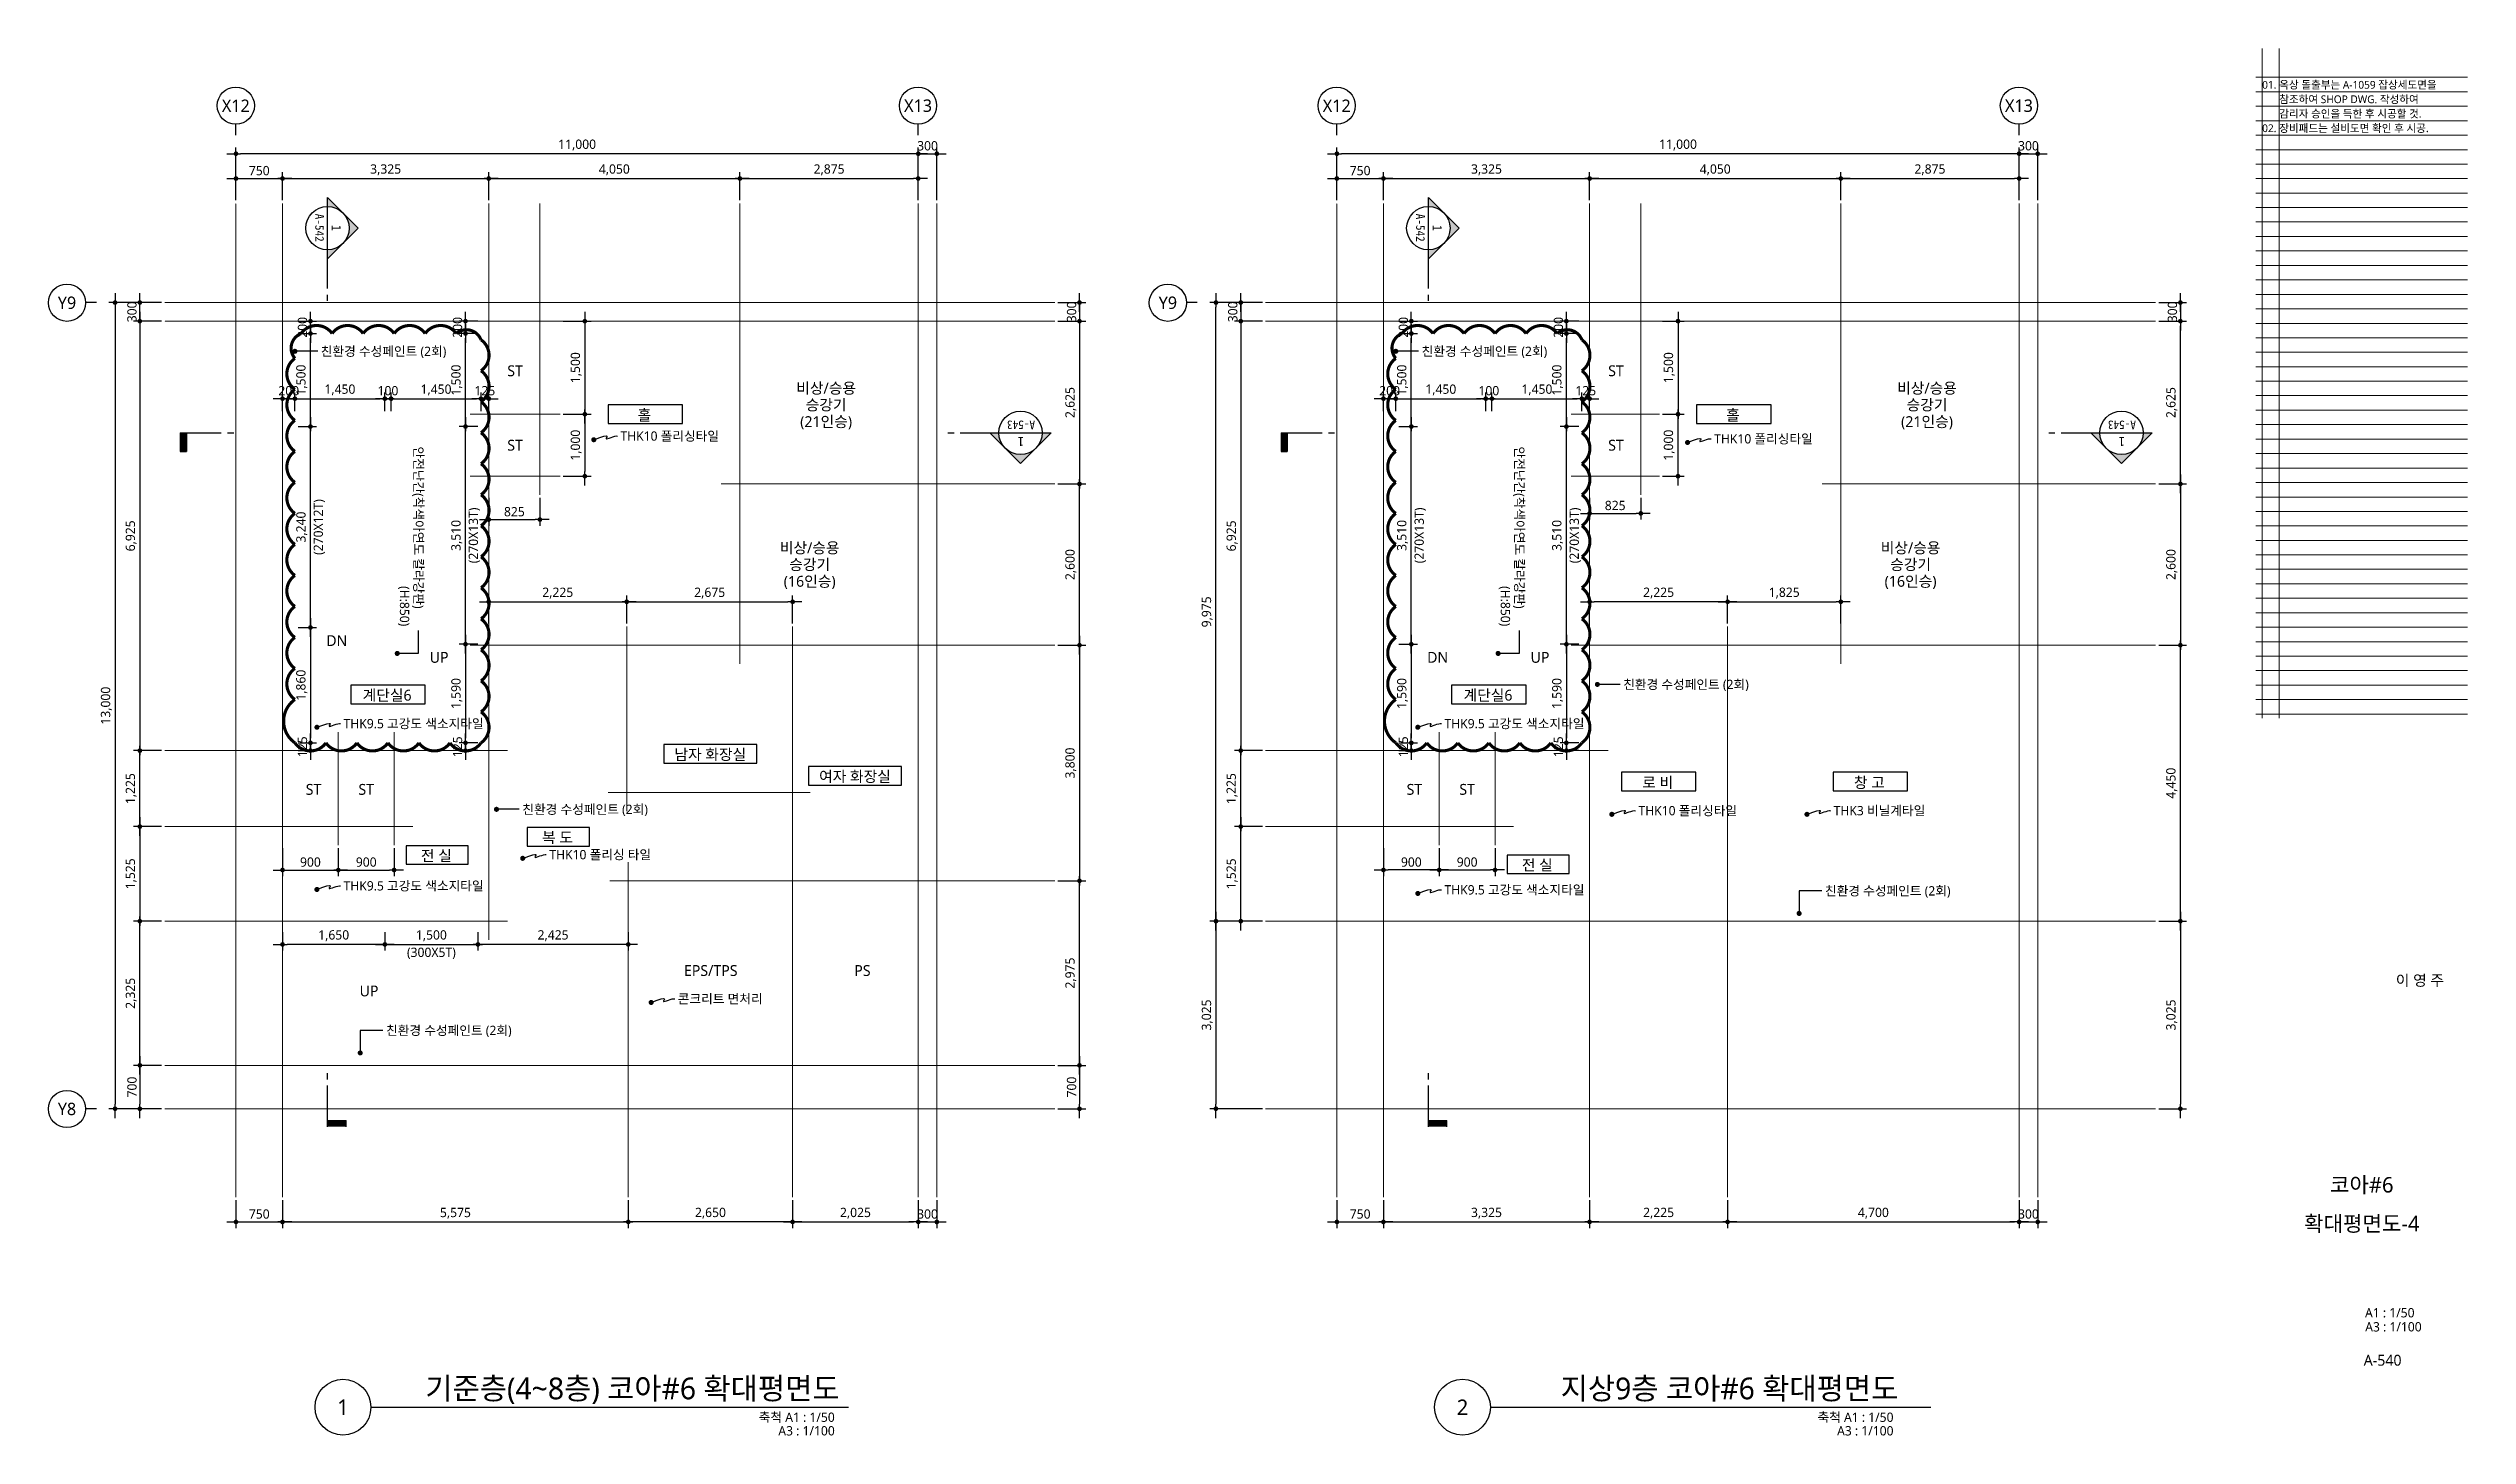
# Model space of a CAD drawing. Header units: millimetres. Extents: x 1424731 to 1631737, y 707248 to 849681.
# Drawn here: x 1550731 to 1589737, y 707248 to 729617 of the extents above; entities that cross this region are included whole.
import ezdxf
from ezdxf.enums import TextEntityAlignment as Align

# ---------------------------------------------------------------- set-up
doc = ezdxf.new("R2010")
doc.units = ezdxf.units.MM
doc.header["$MEASUREMENT"] = 0
doc.linetypes.add('CEN', pattern=[62, 60, -1, 0, -1])
doc.layers.get('0').update_dxf_attribs({"linetype": 'CONTINUOUS'})
for name, color, linetype, lineweight in [('A-AXIS-BUBL', 7, 'CONTINUOUS', 25), ('A-BORD-TEXT', 3, 'CONTINUOUS', 25), ('A-CNTL', 1, 'CEN', 15), ('A-DIMS', 7, 'CONTINUOUS', 25), ('A-MKXS-LEAD', 7, 'CONTINUOUS', 25), ('A-MKXS-MAK1', 3, 'CONTINUOUS', 25), ('A-MKXS-TEXT1', 3, 'CONTINUOUS', 25), ('A-MKXS-TEXT2', 7, 'CONTINUOUS', 25), ('A-MKXX-NAME', 3, 'CONTINUOUS', 25), ('A-MKXX-SYMB', 7, 'CONTINUOUS', 25), ('A-XXXX-SYMB', 7, 'CONTINUOUS', 25), ('A-XXXX-TXT1', 3, 'CONTINUOUS', 25), ('A-XXXX-TXT2', 3, 'CONTINUOUS', 25), ('REV-202205', 20, 'CONTINUOUS', 25)]:
    doc.layers.add(name, color=color, linetype=linetype, lineweight=lineweight)
doc.layers.add('A-XXXX-NPLT', color=144, linetype='CONTINUOUS', lineweight=15, plot=False)
doc.styles.add('HY울릉도L', font='')
doc.styles.add('돋움체', font='')
doc.styles.add('맑은 고딕', font='malgun.ttf')
doc.styles.add('맑은고딕', font='malgun.ttf')
doc.styles.get('HY울릉도L').set_extended_font_data('HYwulM')
doc.styles.get('돋움체').set_extended_font_data('DotumChe')
doc.dimstyles.new('CDIM', dxfattribs={"dimtxt": 3, "dimasz": 1.5, "dimexe": 2, "dimexo": 1, "dimgap": 1, "dimtad": 1, "dimdec": 0, "dimrnd": 0.5, "dimzin": 0, "dimdsep": 32, "dimlunit": 6, "dimtxsty": 'HY울릉도L', "dimblk1": '_CIDOT', "dimblk2": '_CIDOT', "dimsah": 1, "dimcen": 5.5, "dimclrd": 2, "dimclre": 2, "dimclrt": 7, "dimadec": 0, "dimazin": 0, "dimtfac": 1, "dimtdec": 0, "dimtix": 1, "dimtmove": 2, "dimatfit": 1, "dimldrblk": '_CIDOT', "dimfxl": 1, "dimtolj": 1, "dimtzin": 0, "dimlwd": -1, "dimarcsym": 0})

msp = doc.modelspace()

# ---------------------------------------------------------------- texts
at = {"layer": 'A-BORD-TEXT', "style": '맑은고딕'}
for s, height, p in [('이 영 주', 175, (1589356.3, 714502.3)), ('A1 : 1/50', 150, (1588881.5, 709154.6)), ('A3 : 1/100', 150, (1588996.4, 708927.9)), ('A-540', 175, (1588671.7, 708376.1))]:
    msp.add_text(s, height=height, dxfattribs=at).set_placement(p, align=Align.RIGHT)
for s, p in [('코아#6', (1588030.7, 711292.4)), ('확대평면도-4', (1588030.7, 710667.4))]:
    msp.add_text(s, height=250, dxfattribs=at).set_placement(p, align=Align.MIDDLE_CENTER)
at = {"layer": 'A-MKXS-TEXT1', "style": '맑은고딕'}
for s, p in [('친환경 수성페인트 (2회)', (1555122.6, 724732.7)), ('친환경 수성페인트 (2회)', (1572872.6, 724732.7)), ('THK10 폴리싱타일', (1559954.2, 723366)), ('THK10 폴리싱타일', (1577589.1, 723321.5)), ('친환경 수성페인트 (2회)', (1576122.6, 719361.1)), ('THK9.5 고강도 색소지타일', (1555490.3, 718729.3)), ('THK9.5 고강도 색소지타일', (1573240.3, 718729.3)), ('친환경 수성페인트 (2회)', (1558372.6, 717347.1)), ('THK10 폴리싱타일', (1576368.8, 717325.4)), ('THK3 비닐계타일', (1579515, 717325.8)), ('THK10 폴리싱 타일', (1558808.2, 716616.2)), ('THK9.5 고강도 색소지타일', (1555490.3, 716113.6)), ('THK9.5 고강도 색소지타일', (1573240.3, 716049.4)), ('친환경 수성페인트 (2회)', (1579375.7, 716032.6)), ('콘크리트 면처리', (1560879.2, 714292)), ('친환경 수성페인트 (2회)', (1556175.7, 713782.6))]:
    msp.add_text(s, height=150, dxfattribs=at).set_placement(p, align=Align.MIDDLE_LEFT)
for s, p in [('안전난간(착색아연도 칼라강판)', (1556700.9, 723198.1)), ('안전난간(착색아연도 칼라강판)', (1574450.9, 723198.1)), ('(H:850)', (1556473.4, 720947.7)), ('(H:850)', (1574223.4, 720947.7))]:
    msp.add_text(s, height=150, rotation=270, dxfattribs=at).set_placement(p, align=Align.MIDDLE_LEFT)
at = {"layer": 'A-MKXX-NAME', "style": '맑은고딕'}
for s, p in [('ST', (1558255.7, 724418.7)), ('ST', (1576005.7, 724418.7)), ('비상/승용', (1563270.7, 724138.7)), ('승강기', (1563270.7, 723868.7)), ('비상/승용', (1581020.7, 724138.7)), ('승강기', (1581020.7, 723868.7)), ('홀', (1560341.2, 723703)), ('(21인승)', (1563270.7, 723598.7)), ('홀', (1577891.2, 723703)), ('(21인승)', (1581020.7, 723598.7)), ('ST', (1558255.7, 723218.7)), ('ST', (1576005.7, 723218.7)), ('DN', (1555380.7, 720067.7)), ('UP', (1557030.7, 719797.7)), ('DN', (1573130.7, 719797.7)), ('UP', (1574780.7, 719797.7)), ('계단실6', (1556192.2, 719187)), ('계단실6', (1573942.2, 719187)), ('남자 화장실', (1561403.3, 718232.1)), ('ST', (1555005.7, 717668.7)), ('ST', (1555855.7, 717668.7)), ('여자 화장실', (1563735.8, 717877.1)), ('ST', (1572755.7, 717668.7)), ('ST', (1573605.7, 717668.7)), ('로 비', (1576678.7, 717779)), ('창 고', (1580091.2, 717779)), ('복 도', (1558939.1, 716893)), ('전 실', (1556986.7, 716599)), ('전 실', (1574736.7, 716449)), ('EPS/TPS', (1561410.2, 714747.9)), ('PS', (1563855.7, 714747.9)), ('UP', (1555900.3, 714418.7))]:
    msp.add_text(s, height=175, dxfattribs=at).set_placement(p, align=Align.MIDDLE_CENTER)
at = {"layer": 'A-XXXX-TXT1', "style": '맑은고딕'}
for s, p in [('기준층(4~8층) 코아#6 확대평면도', (1563487.8, 707728.8)), ('지상9층 코아#6 확대평면도', (1580558.7, 707728.8))]:
    msp.add_text(s, height=350, dxfattribs=at).set_placement(p, align=Align.BOTTOM_RIGHT)
for s, p in [('1', (1555480.7, 707706.2)), ('2', (1573530.7, 707706.2))]:
    msp.add_text(s, height=250, dxfattribs=at).set_placement(p, align=Align.MIDDLE)
for s, p in [('축척 A1 : 1/50', (1563410, 707620)), ('축척 A1 : 1/50', (1580480.9, 707620)), ('A3 : 1/100', (1563410, 707401.1)), ('A3 : 1/100', (1580480.9, 707401.1))]:
    msp.add_text(s, height=150, dxfattribs=at).set_placement(p, align=Align.TOP_RIGHT)
at = {"layer": 'A-XXXX-TXT2', "ltscale": 0.2, "style": '맑은고딕'}
for s, p in [('X12', (1571502.8, 728693.7)), ('X13', (1582502.8, 728693.7)), ('Y9', (1568780.7, 725515.7))]:
    msp.add_text(s, height=200, dxfattribs=at).set_placement(p, align=Align.MIDDLE)

# ---------------------------------------------------------------- blocks, each defined once
blk = doc.blocks.new('_CIDOT')
at = {"color": 0, "linetype": 'ByBlock'}
blk.add_line((2, 0), (-1, 0), dxfattribs=at)
at = {"color": 0, "linetype": 'ByBlock', "const_width": 0.5}
blk.add_lwpolyline([(-0.25, 0, 1), (0.25, 0, 1)], format="xyb", close=True, dxfattribs=at)
blk = doc.blocks.new('*D1085')
at = {"layer": 'A-DIMS', "lineweight": -2, "transparency": 16777216}
for p, q in [((0, -14475), (0, -14925)), ((750, -14475), (750, -14925))]:
    blk.add_line(p, q, dxfattribs=at)
at = {"layer": 'A-DIMS', "transparency": 16777216}
blk.add_line((75, -14825), (675, -14825), dxfattribs=at)
at = {"layer": 'A-DIMS', "transparency": 16777216, "xscale": 75, "yscale": 75, "zscale": 75, "rotation": 180}
blk.add_blockref('_CIDOT', (0, -14825), dxfattribs=at)
at = {"layer": 'A-DIMS', "transparency": 16777216, "xscale": 75, "yscale": 75, "zscale": 75}
blk.add_blockref('_CIDOT', (750, -14825), dxfattribs=at)
at = {"layer": 'A-DIMS', "color": 3, "transparency": 16777216, "insert": (375, -14698), "char_height": 150, "attachment_point": 5, "style": '맑은고딕'}
blk.add_mtext('\\A1;750', dxfattribs=at)
blk = doc.blocks.new('*D1086')
at = {"layer": 'A-DIMS', "lineweight": -2, "transparency": 16777216}
for p, q in [((8975, -14475), (8975, -14925)), ((11000, -14475), (11000, -14925))]:
    blk.add_line(p, q, dxfattribs=at)
at = {"layer": 'A-DIMS', "transparency": 16777216}
blk.add_line((9050, -14825), (10925, -14825), dxfattribs=at)
at = {"layer": 'A-DIMS', "transparency": 16777216, "xscale": 75, "yscale": 75, "zscale": 75, "rotation": 180}
blk.add_blockref('_CIDOT', (8975, -14825), dxfattribs=at)
at = {"layer": 'A-DIMS', "transparency": 16777216, "xscale": 75, "yscale": 75, "zscale": 75}
blk.add_blockref('_CIDOT', (11000, -14825), dxfattribs=at)
at = {"layer": 'A-DIMS', "color": 3, "transparency": 16777216, "insert": (9988, -14685), "char_height": 150, "attachment_point": 5, "style": '맑은고딕'}
blk.add_mtext('\\A1;2,025', dxfattribs=at)
blk = doc.blocks.new('*D1087')
at = {"layer": 'A-DIMS', "lineweight": -2, "transparency": 16777216}
for p, q in [((13250, -300), (13700, -300)), ((13250, -2925), (13700, -2925))]:
    blk.add_line(p, q, dxfattribs=at)
at = {"layer": 'A-DIMS', "transparency": 16777216}
blk.add_line((13600, -375), (13600, -2850), dxfattribs=at)
at = {"layer": 'A-DIMS', "transparency": 16777216, "xscale": 75, "yscale": 75, "zscale": 75}
for p, rotation in [((13600, -300), 90), ((13600, -2925), 270)]:
    blk.add_blockref('_CIDOT', p, dxfattribs=dict(at, rotation=rotation))
at = {"layer": 'A-DIMS', "color": 3, "transparency": 16777216, "insert": (13460, -1612), "char_height": 150, "attachment_point": 5, "rotation": 90, "style": '맑은고딕'}
blk.add_mtext('\\A1;2,625', dxfattribs=at)
blk = doc.blocks.new('*D1088')
at = {"layer": 'A-DIMS', "transparency": 16777216}
for p, q in [((13600, 75), (13600, 150)), ((13600, 0), (13600, -300)), ((13600, -375), (13600, -450))]:
    blk.add_line(p, q, dxfattribs=at)
at = {"layer": 'A-DIMS', "lineweight": -2, "transparency": 16777216}
for p, q in [((13250, 0), (13700, 0)), ((13250, -300), (13700, -300))]:
    blk.add_line(p, q, dxfattribs=at)
at = {"layer": 'A-DIMS', "transparency": 16777216, "xscale": 75, "yscale": 75, "zscale": 75}
for p, rotation in [((13600, 0), 270), ((13600, -300), 90)]:
    blk.add_blockref('_CIDOT', p, dxfattribs=dict(at, rotation=rotation))
at = {"layer": 'A-DIMS', "color": 3, "transparency": 16777216, "insert": (13473, -150), "char_height": 150, "attachment_point": 5, "rotation": 90, "style": '맑은고딕'}
blk.add_mtext('\\A1;300', dxfattribs=at)
blk = doc.blocks.new('*D1089')
at = {"layer": 'A-DIMS', "lineweight": -2, "transparency": 16777216}
for p, q in [((13250, -5525), (13700, -5525)), ((13250, -9325), (13700, -9325))]:
    blk.add_line(p, q, dxfattribs=at)
at = {"layer": 'A-DIMS', "transparency": 16777216}
blk.add_line((13600, -5600), (13600, -9250), dxfattribs=at)
at = {"layer": 'A-DIMS', "transparency": 16777216, "xscale": 75, "yscale": 75, "zscale": 75}
for p, rotation in [((13600, -5525), 90), ((13600, -9325), 270)]:
    blk.add_blockref('_CIDOT', p, dxfattribs=dict(at, rotation=rotation))
at = {"layer": 'A-DIMS', "color": 3, "transparency": 16777216, "insert": (13460, -7425), "char_height": 150, "attachment_point": 5, "rotation": 90, "style": '맑은고딕'}
blk.add_mtext('\\A1;3,800', dxfattribs=at)
blk = doc.blocks.new('*D1090')
at = {"layer": 'A-DIMS', "lineweight": -2, "transparency": 16777216}
for p, q in [((-1200, 0), (-2050, 0)), ((-1200, -13000), (-2050, -13000))]:
    blk.add_line(p, q, dxfattribs=at)
at = {"layer": 'A-DIMS', "transparency": 16777216}
blk.add_line((-1950, -75), (-1950, -12925), dxfattribs=at)
at = {"layer": 'A-DIMS', "transparency": 16777216, "xscale": 75, "yscale": 75, "zscale": 75}
for p, rotation in [((-1950, 0), 90), ((-1950, -13000), 270)]:
    blk.add_blockref('_CIDOT', p, dxfattribs=dict(at, rotation=rotation))
at = {"layer": 'A-DIMS', "color": 3, "transparency": 16777216, "insert": (-2090, -6500), "char_height": 150, "attachment_point": 5, "rotation": 90, "style": '맑은고딕'}
blk.add_mtext('\\A1;13,000', dxfattribs=at)
blk = doc.blocks.new('*D1091')
at = {"layer": 'A-DIMS', "lineweight": -2, "transparency": 16777216}
for p, q in [((-1200, -300), (-1650, -300)), ((-1200, -7225), (-1650, -7225))]:
    blk.add_line(p, q, dxfattribs=at)
at = {"layer": 'A-DIMS', "transparency": 16777216}
blk.add_line((-1550, -375), (-1550, -7150), dxfattribs=at)
at = {"layer": 'A-DIMS', "transparency": 16777216, "xscale": 75, "yscale": 75, "zscale": 75}
for p, rotation in [((-1550, -300), 90), ((-1550, -7225), 270)]:
    blk.add_blockref('_CIDOT', p, dxfattribs=dict(at, rotation=rotation))
at = {"layer": 'A-DIMS', "color": 3, "transparency": 16777216, "insert": (-1690, -3762), "char_height": 150, "attachment_point": 5, "rotation": 90, "style": '맑은고딕'}
blk.add_mtext('\\A1;6,925', dxfattribs=at)
blk = doc.blocks.new('*D1092')
at = {"layer": 'A-DIMS', "lineweight": -2, "transparency": 16777216}
for p, q in [((750, -14475), (750, -14925)), ((6325, -14475), (6325, -14925))]:
    blk.add_line(p, q, dxfattribs=at)
at = {"layer": 'A-DIMS', "transparency": 16777216}
blk.add_line((825, -14825), (6250, -14825), dxfattribs=at)
at = {"layer": 'A-DIMS', "transparency": 16777216, "xscale": 75, "yscale": 75, "zscale": 75, "rotation": 180}
blk.add_blockref('_CIDOT', (750, -14825), dxfattribs=at)
at = {"layer": 'A-DIMS', "transparency": 16777216, "xscale": 75, "yscale": 75, "zscale": 75}
blk.add_blockref('_CIDOT', (6325, -14825), dxfattribs=at)
at = {"layer": 'A-DIMS', "color": 3, "transparency": 16777216, "insert": (3538, -14686), "char_height": 150, "attachment_point": 5, "style": '맑은고딕'}
blk.add_mtext('\\A1;5,575', dxfattribs=at)
blk = doc.blocks.new('*D1093')
at = {"layer": 'A-DIMS', "lineweight": -2, "transparency": 16777216}
for p, q in [((750, -8800), (750, -9250)), ((1650, -8800), (1650, -9250))]:
    blk.add_line(p, q, dxfattribs=at)
at = {"layer": 'A-DIMS', "transparency": 16777216}
blk.add_line((825, -9150), (1575, -9150), dxfattribs=at)
at = {"layer": 'A-DIMS', "transparency": 16777216, "xscale": 75, "yscale": 75, "zscale": 75, "rotation": 180}
blk.add_blockref('_CIDOT', (750, -9150), dxfattribs=at)
at = {"layer": 'A-DIMS', "transparency": 16777216, "xscale": 75, "yscale": 75, "zscale": 75}
blk.add_blockref('_CIDOT', (1650, -9150), dxfattribs=at)
at = {"layer": 'A-DIMS', "color": 3, "transparency": 16777216, "insert": (1200, -9023), "char_height": 150, "attachment_point": 5, "style": '맑은고딕'}
blk.add_mtext('\\A1;900', dxfattribs=at)
blk = doc.blocks.new('*D1094')
at = {"layer": 'A-DIMS', "transparency": 16777216}
for p, q in [((10925, 2400), (10850, 2400)), ((11000, 2400), (11300, 2400)), ((11375, 2400), (11450, 2400))]:
    blk.add_line(p, q, dxfattribs=at)
at = {"layer": 'A-DIMS', "lineweight": -2, "transparency": 16777216}
for p, q in [((11000, 1650), (11000, 2500)), ((11300, 1650), (11300, 2500))]:
    blk.add_line(p, q, dxfattribs=at)
at = {"layer": 'A-DIMS', "transparency": 16777216, "xscale": 75, "yscale": 75, "zscale": 75}
blk.add_blockref('_CIDOT', (11000, 2400), dxfattribs=at)
at = {"layer": 'A-DIMS', "transparency": 16777216, "xscale": 75, "yscale": 75, "zscale": 75, "rotation": 180}
blk.add_blockref('_CIDOT', (11300, 2400), dxfattribs=at)
at = {"layer": 'A-DIMS', "color": 3, "transparency": 16777216, "insert": (11150, 2527), "char_height": 150, "attachment_point": 5, "style": '맑은고딕'}
blk.add_mtext('\\A1;300', dxfattribs=at)
blk = doc.blocks.new('*D1095')
at = {"layer": 'A-DIMS', "lineweight": -2, "transparency": 16777216}
for p, q in [((8125, 1650), (8125, 2100)), ((11000, 1650), (11000, 2100))]:
    blk.add_line(p, q, dxfattribs=at)
at = {"layer": 'A-DIMS', "transparency": 16777216}
blk.add_line((8200, 2000), (10925, 2000), dxfattribs=at)
at = {"layer": 'A-DIMS', "transparency": 16777216, "xscale": 75, "yscale": 75, "zscale": 75, "rotation": 180}
blk.add_blockref('_CIDOT', (8125, 2000), dxfattribs=at)
at = {"layer": 'A-DIMS', "transparency": 16777216, "xscale": 75, "yscale": 75, "zscale": 75}
blk.add_blockref('_CIDOT', (11000, 2000), dxfattribs=at)
at = {"layer": 'A-DIMS', "color": 3, "transparency": 16777216, "insert": (9563, 2140), "char_height": 150, "attachment_point": 5, "style": '맑은고딕'}
blk.add_mtext('\\A1;2,875', dxfattribs=at)
blk = doc.blocks.new('*D1096')
at = {"layer": 'A-DIMS', "lineweight": -2, "transparency": 16777216}
for p, q in [((4075, 1650), (4075, 2100)), ((8125, 1650), (8125, 2100))]:
    blk.add_line(p, q, dxfattribs=at)
at = {"layer": 'A-DIMS', "transparency": 16777216}
blk.add_line((4150, 2000), (8050, 2000), dxfattribs=at)
at = {"layer": 'A-DIMS', "transparency": 16777216, "xscale": 75, "yscale": 75, "zscale": 75, "rotation": 180}
blk.add_blockref('_CIDOT', (4075, 2000), dxfattribs=at)
at = {"layer": 'A-DIMS', "transparency": 16777216, "xscale": 75, "yscale": 75, "zscale": 75}
blk.add_blockref('_CIDOT', (8125, 2000), dxfattribs=at)
at = {"layer": 'A-DIMS', "color": 3, "transparency": 16777216, "insert": (6100, 2140), "char_height": 150, "attachment_point": 5, "style": '맑은고딕'}
blk.add_mtext('\\A1;4,050', dxfattribs=at)
blk = doc.blocks.new('*D1097')
at = {"layer": 'A-DIMS', "lineweight": -2, "transparency": 16777216}
for p, q in [((750, 1650), (750, 2100)), ((4075, 1650), (4075, 2100))]:
    blk.add_line(p, q, dxfattribs=at)
at = {"layer": 'A-DIMS', "transparency": 16777216}
blk.add_line((825, 2000), (4000, 2000), dxfattribs=at)
at = {"layer": 'A-DIMS', "transparency": 16777216, "xscale": 75, "yscale": 75, "zscale": 75, "rotation": 180}
blk.add_blockref('_CIDOT', (750, 2000), dxfattribs=at)
at = {"layer": 'A-DIMS', "transparency": 16777216, "xscale": 75, "yscale": 75, "zscale": 75}
blk.add_blockref('_CIDOT', (4075, 2000), dxfattribs=at)
at = {"layer": 'A-DIMS', "color": 3, "transparency": 16777216, "insert": (2413, 2140), "char_height": 150, "attachment_point": 5, "style": '맑은고딕'}
blk.add_mtext('\\A1;3,325', dxfattribs=at)
blk = doc.blocks.new('*D1098')
at = {"layer": 'A-DIMS', "lineweight": -2, "transparency": 16777216}
for p, q in [((0, 1650), (0, 2100)), ((750, 1650), (750, 2100))]:
    blk.add_line(p, q, dxfattribs=at)
at = {"layer": 'A-DIMS', "transparency": 16777216}
blk.add_line((75, 2000), (675, 2000), dxfattribs=at)
at = {"layer": 'A-DIMS', "transparency": 16777216, "xscale": 75, "yscale": 75, "zscale": 75, "rotation": 180}
blk.add_blockref('_CIDOT', (0, 2000), dxfattribs=at)
at = {"layer": 'A-DIMS', "transparency": 16777216, "xscale": 75, "yscale": 75, "zscale": 75}
blk.add_blockref('_CIDOT', (750, 2000), dxfattribs=at)
at = {"layer": 'A-DIMS', "color": 3, "transparency": 16777216, "insert": (375, 2127), "char_height": 150, "attachment_point": 5, "style": '맑은고딕'}
blk.add_mtext('\\A1;750', dxfattribs=at)
blk = doc.blocks.new('*D1099')
at = {"layer": 'A-DIMS', "lineweight": -2, "transparency": 16777216}
for p, q in [((0, 1650), (0, 2500)), ((11000, 1650), (11000, 2500))]:
    blk.add_line(p, q, dxfattribs=at)
at = {"layer": 'A-DIMS', "transparency": 16777216}
blk.add_line((10925, 2400), (75, 2400), dxfattribs=at)
at = {"layer": 'A-DIMS', "transparency": 16777216, "xscale": 75, "yscale": 75, "zscale": 75, "rotation": 180}
blk.add_blockref('_CIDOT', (0, 2400), dxfattribs=at)
at = {"layer": 'A-DIMS', "transparency": 16777216, "xscale": 75, "yscale": 75, "zscale": 75}
blk.add_blockref('_CIDOT', (11000, 2400), dxfattribs=at)
at = {"layer": 'A-DIMS', "color": 3, "transparency": 16777216, "insert": (5500, 2540), "char_height": 150, "attachment_point": 5, "style": '맑은고딕'}
blk.add_mtext('\\A1;11,000', dxfattribs=at)
blk = doc.blocks.new('*D1100')
at = {"layer": 'A-DIMS', "lineweight": -2, "transparency": 16777216}
for p, q in [((11000, -14475), (11000, -14925)), ((11300, -14475), (11300, -14925))]:
    blk.add_line(p, q, dxfattribs=at)
at = {"layer": 'A-DIMS', "transparency": 16777216}
for p, q in [((10925, -14825), (10850, -14825)), ((11000, -14825), (11300, -14825)), ((11375, -14825), (11450, -14825))]:
    blk.add_line(p, q, dxfattribs=at)
at = {"layer": 'A-DIMS', "transparency": 16777216, "xscale": 75, "yscale": 75, "zscale": 75}
blk.add_blockref('_CIDOT', (11000, -14825), dxfattribs=at)
at = {"layer": 'A-DIMS', "transparency": 16777216, "xscale": 75, "yscale": 75, "zscale": 75, "rotation": 180}
blk.add_blockref('_CIDOT', (11300, -14825), dxfattribs=at)
at = {"layer": 'A-DIMS', "color": 3, "transparency": 16777216, "insert": (11150, -14698), "char_height": 150, "attachment_point": 5, "style": '맑은고딕'}
blk.add_mtext('\\A1;300', dxfattribs=at)
blk = doc.blocks.new('*D1101')
at = {"layer": 'A-DIMS', "lineweight": -2, "transparency": 16777216}
for p, q in [((13250, -2925), (13700, -2925)), ((13250, -5525), (13700, -5525))]:
    blk.add_line(p, q, dxfattribs=at)
at = {"layer": 'A-DIMS', "transparency": 16777216}
blk.add_line((13600, -5450), (13600, -3000), dxfattribs=at)
at = {"layer": 'A-DIMS', "transparency": 16777216, "xscale": 75, "yscale": 75, "zscale": 75}
for p, rotation in [((13600, -2925), 90), ((13600, -5525), 270)]:
    blk.add_blockref('_CIDOT', p, dxfattribs=dict(at, rotation=rotation))
at = {"layer": 'A-DIMS', "color": 3, "transparency": 16777216, "insert": (13460, -4225), "char_height": 150, "attachment_point": 5, "rotation": 90, "style": '맑은고딕'}
blk.add_mtext('\\A1;2,600', dxfattribs=at)
blk = doc.blocks.new('*D1102')
at = {"layer": 'A-DIMS', "lineweight": -2, "transparency": 16777216}
for p, q in [((6325, -14475), (6325, -14925)), ((8975, -14475), (8975, -14925))]:
    blk.add_line(p, q, dxfattribs=at)
at = {"layer": 'A-DIMS', "transparency": 16777216}
blk.add_line((8900, -14825), (6400, -14825), dxfattribs=at)
at = {"layer": 'A-DIMS', "transparency": 16777216, "xscale": 75, "yscale": 75, "zscale": 75, "rotation": 180}
blk.add_blockref('_CIDOT', (6325, -14825), dxfattribs=at)
at = {"layer": 'A-DIMS', "transparency": 16777216, "xscale": 75, "yscale": 75, "zscale": 75}
blk.add_blockref('_CIDOT', (8975, -14825), dxfattribs=at)
at = {"layer": 'A-DIMS', "color": 3, "transparency": 16777216, "insert": (7650, -14685), "char_height": 150, "attachment_point": 5, "style": '맑은고딕'}
blk.add_mtext('\\A1;2,650', dxfattribs=at)
blk = doc.blocks.new('*D1103')
at = {"layer": 'A-DIMS', "lineweight": -2, "transparency": 16777216}
for p, q in [((1650, -8800), (1650, -9250)), ((2550, -8800), (2550, -9250))]:
    blk.add_line(p, q, dxfattribs=at)
at = {"layer": 'A-DIMS', "transparency": 16777216}
blk.add_line((1725, -9150), (2475, -9150), dxfattribs=at)
at = {"layer": 'A-DIMS', "transparency": 16777216, "xscale": 75, "yscale": 75, "zscale": 75, "rotation": 180}
blk.add_blockref('_CIDOT', (1650, -9150), dxfattribs=at)
at = {"layer": 'A-DIMS', "transparency": 16777216, "xscale": 75, "yscale": 75, "zscale": 75}
blk.add_blockref('_CIDOT', (2550, -9150), dxfattribs=at)
at = {"layer": 'A-DIMS', "color": 3, "transparency": 16777216, "insert": (2100, -9023), "char_height": 150, "attachment_point": 5, "style": '맑은고딕'}
blk.add_mtext('\\A1;900', dxfattribs=at)
blk = doc.blocks.new('*D1104')
at = {"layer": 'A-DIMS', "lineweight": -2, "transparency": 16777216}
for p, q in [((-1200, -7225), (-1650, -7225)), ((-1200, -8450), (-1650, -8450))]:
    blk.add_line(p, q, dxfattribs=at)
at = {"layer": 'A-DIMS', "transparency": 16777216}
blk.add_line((-1550, -8375), (-1550, -7300), dxfattribs=at)
at = {"layer": 'A-DIMS', "transparency": 16777216, "xscale": 75, "yscale": 75, "zscale": 75}
for p, rotation in [((-1550, -7225), 90), ((-1550, -8450), 270)]:
    blk.add_blockref('_CIDOT', p, dxfattribs=dict(at, rotation=rotation))
at = {"layer": 'A-DIMS', "color": 3, "transparency": 16777216, "insert": (-1690, -7838), "char_height": 150, "attachment_point": 5, "rotation": 90, "style": '맑은고딕'}
blk.add_mtext('\\A1;1,225', dxfattribs=at)
blk = doc.blocks.new('*D1105')
at = {"layer": 'A-DIMS', "lineweight": -2, "transparency": 16777216}
for p, q in [((5275, -1800), (5725, -1800)), ((5275, -2800), (5725, -2800))]:
    blk.add_line(p, q, dxfattribs=at)
at = {"layer": 'A-DIMS', "transparency": 16777216}
blk.add_line((5625, -1875), (5625, -2725), dxfattribs=at)
at = {"layer": 'A-DIMS', "transparency": 16777216, "xscale": 75, "yscale": 75, "zscale": 75}
for p, rotation in [((5625, -1800), 90), ((5625, -2800), 270)]:
    blk.add_blockref('_CIDOT', p, dxfattribs=dict(at, rotation=rotation))
at = {"layer": 'A-DIMS', "color": 3, "transparency": 16777216, "insert": (5485, -2300), "char_height": 150, "attachment_point": 5, "rotation": 90, "style": '맑은고딕'}
blk.add_mtext('\\A1;1,000', dxfattribs=at)
blk = doc.blocks.new('*D1106')
at = {"layer": 'A-DIMS', "lineweight": -2, "transparency": 16777216}
for p, q in [((5275, -300), (5725, -300)), ((5275, -1800), (5725, -1800))]:
    blk.add_line(p, q, dxfattribs=at)
at = {"layer": 'A-DIMS', "transparency": 16777216}
blk.add_line((5625, -375), (5625, -1725), dxfattribs=at)
at = {"layer": 'A-DIMS', "transparency": 16777216, "xscale": 75, "yscale": 75, "zscale": 75}
for p, rotation in [((5625, -300), 90), ((5625, -1800), 270)]:
    blk.add_blockref('_CIDOT', p, dxfattribs=dict(at, rotation=rotation))
at = {"layer": 'A-DIMS', "color": 3, "transparency": 16777216, "insert": (5485, -1050), "char_height": 150, "attachment_point": 5, "rotation": 90, "style": '맑은고딕'}
blk.add_mtext('\\A1;1,500', dxfattribs=at)
blk = doc.blocks.new('*D1107')
at = {"layer": 'A-DIMS', "lineweight": -2, "transparency": 16777216}
for p, q in [((4075, -3150), (4075, -3600)), ((4900, -3150), (4900, -3600))]:
    blk.add_line(p, q, dxfattribs=at)
at = {"layer": 'A-DIMS', "transparency": 16777216}
blk.add_line((4150, -3500), (4825, -3500), dxfattribs=at)
at = {"layer": 'A-DIMS', "transparency": 16777216, "xscale": 75, "yscale": 75, "zscale": 75, "rotation": 180}
blk.add_blockref('_CIDOT', (4075, -3500), dxfattribs=at)
at = {"layer": 'A-DIMS', "transparency": 16777216, "xscale": 75, "yscale": 75, "zscale": 75}
blk.add_blockref('_CIDOT', (4900, -3500), dxfattribs=at)
at = {"layer": 'A-DIMS', "color": 3, "transparency": 16777216, "insert": (4488, -3373), "char_height": 150, "attachment_point": 5, "style": '맑은고딕'}
blk.add_mtext('\\A1;825', dxfattribs=at)
blk = doc.blocks.new('*D1082')
at = {"layer": 'A-DIMS', "lineweight": -2, "transparency": 16777216}
for p, q in [((-1200, -8450), (-1650, -8450)), ((-1200, -9975), (-1650, -9975))]:
    blk.add_line(p, q, dxfattribs=at)
at = {"layer": 'A-DIMS', "transparency": 16777216}
blk.add_line((-1550, -8525), (-1550, -9900), dxfattribs=at)
at = {"layer": 'A-DIMS', "transparency": 16777216, "xscale": 75, "yscale": 75, "zscale": 75}
for p, rotation in [((-1550, -8450), 90), ((-1550, -9975), 270)]:
    blk.add_blockref('_CIDOT', p, dxfattribs=dict(at, rotation=rotation))
at = {"layer": 'A-DIMS', "color": 3, "transparency": 16777216, "insert": (-1690, -9212), "char_height": 150, "attachment_point": 5, "rotation": 90, "style": '맑은고딕'}
blk.add_mtext('\\A1;1,525', dxfattribs=at)
blk = doc.blocks.new('*D1083')
at = {"layer": 'A-DIMS', "lineweight": -2, "transparency": 16777216}
for p, q in [((-1200, -9975), (-1650, -9975)), ((-1200, -12300), (-1650, -12300))]:
    blk.add_line(p, q, dxfattribs=at)
at = {"layer": 'A-DIMS', "transparency": 16777216}
blk.add_line((-1550, -12225), (-1550, -10050), dxfattribs=at)
at = {"layer": 'A-DIMS', "transparency": 16777216, "xscale": 75, "yscale": 75, "zscale": 75}
for p, rotation in [((-1550, -9975), 90), ((-1550, -12300), 270)]:
    blk.add_blockref('_CIDOT', p, dxfattribs=dict(at, rotation=rotation))
at = {"layer": 'A-DIMS', "color": 3, "transparency": 16777216, "insert": (-1690, -11138), "char_height": 150, "attachment_point": 5, "rotation": 90, "style": '맑은고딕'}
blk.add_mtext('\\A1;2,325', dxfattribs=at)
blk = doc.blocks.new('*D1084')
at = {"layer": 'A-DIMS', "lineweight": -2, "transparency": 16777216}
for p, q in [((-1200, -12300), (-1650, -12300)), ((-1200, -13000), (-1650, -13000))]:
    blk.add_line(p, q, dxfattribs=at)
at = {"layer": 'A-DIMS', "transparency": 16777216}
blk.add_line((-1550, -12375), (-1550, -12925), dxfattribs=at)
at = {"layer": 'A-DIMS', "transparency": 16777216, "xscale": 75, "yscale": 75, "zscale": 75}
for p, rotation in [((-1550, -12300), 90), ((-1550, -13000), 270)]:
    blk.add_blockref('_CIDOT', p, dxfattribs=dict(at, rotation=rotation))
at = {"layer": 'A-DIMS', "color": 3, "transparency": 16777216, "insert": (-1677, -12650), "char_height": 150, "attachment_point": 5, "rotation": 90, "style": '맑은고딕'}
blk.add_mtext('\\A1;700', dxfattribs=at)
blk = doc.blocks.new('*D1108')
at = {"layer": 'A-DIMS', "lineweight": -2, "transparency": 16777216}
for p, q in [((13250, -9325), (13700, -9325)), ((13250, -12300), (13700, -12300))]:
    blk.add_line(p, q, dxfattribs=at)
at = {"layer": 'A-DIMS', "transparency": 16777216}
blk.add_line((13600, -12225), (13600, -9400), dxfattribs=at)
at = {"layer": 'A-DIMS', "transparency": 16777216, "xscale": 75, "yscale": 75, "zscale": 75}
for p, rotation in [((13600, -9325), 90), ((13600, -12300), 270)]:
    blk.add_blockref('_CIDOT', p, dxfattribs=dict(at, rotation=rotation))
at = {"layer": 'A-DIMS', "color": 3, "transparency": 16777216, "insert": (13460, -10812), "char_height": 150, "attachment_point": 5, "rotation": 90, "style": '맑은고딕'}
blk.add_mtext('\\A1;2,975', dxfattribs=at)
blk = doc.blocks.new('*D1109')
at = {"layer": 'A-DIMS', "lineweight": -2, "transparency": 16777216}
for p, q in [((13250, -12300), (13700, -12300)), ((13250, -13000), (13700, -13000))]:
    blk.add_line(p, q, dxfattribs=at)
at = {"layer": 'A-DIMS', "transparency": 16777216}
blk.add_line((13600, -12375), (13600, -12925), dxfattribs=at)
at = {"layer": 'A-DIMS', "transparency": 16777216, "xscale": 75, "yscale": 75, "zscale": 75}
for p, rotation in [((13600, -12300), 90), ((13600, -13000), 270)]:
    blk.add_blockref('_CIDOT', p, dxfattribs=dict(at, rotation=rotation))
at = {"layer": 'A-DIMS', "color": 3, "transparency": 16777216, "insert": (13473, -12650), "char_height": 150, "attachment_point": 5, "rotation": 90, "style": '맑은고딕'}
blk.add_mtext('\\A1;700', dxfattribs=at)
blk = doc.blocks.new('*D1110')
at = {"layer": 'A-DIMS', "lineweight": -2, "transparency": 16777216}
for p, q in [((-1200, 0), (-1650, 0)), ((-1200, -300), (-1650, -300))]:
    blk.add_line(p, q, dxfattribs=at)
at = {"layer": 'A-DIMS', "transparency": 16777216}
for p, q in [((-1550, 75), (-1550, 150)), ((-1550, -300), (-1550, 0)), ((-1550, -375), (-1550, -450))]:
    blk.add_line(p, q, dxfattribs=at)
at = {"layer": 'A-DIMS', "transparency": 16777216, "xscale": 75, "yscale": 75, "zscale": 75}
for p, rotation in [((-1550, 0), 270), ((-1550, -300), 90)]:
    blk.add_blockref('_CIDOT', p, dxfattribs=dict(at, rotation=rotation))
at = {"layer": 'A-DIMS', "color": 3, "transparency": 16777216, "insert": (-1677, -150), "char_height": 150, "attachment_point": 5, "rotation": 90, "style": '맑은고딕'}
blk.add_mtext('\\A1;300', dxfattribs=at)
blk = doc.blocks.new('*D1111')
at = {"layer": 'A-DIMS', "lineweight": -2, "transparency": 16777216}
for p, q in [((4075, -5175), (4075, -4725)), ((6300, -5175), (6300, -4725))]:
    blk.add_line(p, q, dxfattribs=at)
at = {"layer": 'A-DIMS', "transparency": 16777216}
blk.add_line((4150, -4825), (6225, -4825), dxfattribs=at)
at = {"layer": 'A-DIMS', "transparency": 16777216, "xscale": 75, "yscale": 75, "zscale": 75, "rotation": 180}
blk.add_blockref('_CIDOT', (4075, -4825), dxfattribs=at)
at = {"layer": 'A-DIMS', "transparency": 16777216, "xscale": 75, "yscale": 75, "zscale": 75}
blk.add_blockref('_CIDOT', (6300, -4825), dxfattribs=at)
at = {"layer": 'A-DIMS', "color": 3, "transparency": 16777216, "insert": (5188, -4685), "char_height": 150, "attachment_point": 5, "style": '맑은고딕'}
blk.add_mtext('\\A1;2,225', dxfattribs=at)
blk = doc.blocks.new('*D1112')
at = {"layer": 'A-DIMS', "lineweight": -2, "transparency": 16777216}
for p, q in [((6300, -5175), (6300, -4725)), ((8975, -5175), (8975, -4725))]:
    blk.add_line(p, q, dxfattribs=at)
at = {"layer": 'A-DIMS', "transparency": 16777216}
blk.add_line((6375, -4825), (8900, -4825), dxfattribs=at)
at = {"layer": 'A-DIMS', "transparency": 16777216, "xscale": 75, "yscale": 75, "zscale": 75, "rotation": 180}
blk.add_blockref('_CIDOT', (6300, -4825), dxfattribs=at)
at = {"layer": 'A-DIMS', "transparency": 16777216, "xscale": 75, "yscale": 75, "zscale": 75}
blk.add_blockref('_CIDOT', (8975, -4825), dxfattribs=at)
at = {"layer": 'A-DIMS', "color": 3, "transparency": 16777216, "insert": (7638, -4685), "char_height": 150, "attachment_point": 5, "style": '맑은고딕'}
blk.add_mtext('\\A1;2,675', dxfattribs=at)
blk = doc.blocks.new('비상승용승강기16인승')
at = {"layer": 'A-MKXX-NAME', "style": '맑은고딕'}
for s, p in [('비상/승용', (0, 270)), ('승강기', (0, 0)), ('(16인승)', (0, -270))]:
    blk.add_text(s, height=175, dxfattribs=at).set_placement(p, align=Align.MIDDLE_CENTER)
blk = doc.blocks.new('*D211')
at = {"layer": 'A-DIMS', "lineweight": -2, "transparency": 16777216}
for p, q in [((1575581, 711044), (1575581, 710594)), ((1577806, 711044), (1577806, 710594))]:
    blk.add_line(p, q, dxfattribs=at)
at = {"layer": 'A-DIMS', "transparency": 16777216}
blk.add_line((1575656, 710694), (1577731, 710694), dxfattribs=at)
at = {"layer": 'A-DIMS', "transparency": 16777216, "xscale": 75, "yscale": 75, "zscale": 75, "rotation": 180}
blk.add_blockref('_CIDOT', (1575581, 710694), dxfattribs=at)
at = {"layer": 'A-DIMS', "transparency": 16777216, "xscale": 75, "yscale": 75, "zscale": 75}
blk.add_blockref('_CIDOT', (1577806, 710694), dxfattribs=at)
at = {"layer": 'A-DIMS', "color": 3, "transparency": 16777216, "insert": (1576693, 710834), "char_height": 150, "attachment_point": 5, "style": '맑은고딕'}
blk.add_mtext('\\A1;2,225', dxfattribs=at)
blk = doc.blocks.new('*D212')
at = {"layer": 'A-DIMS', "lineweight": -2, "transparency": 16777216}
for p, q in [((1571506, 711044), (1571506, 710594)), ((1572256, 711044), (1572256, 710594))]:
    blk.add_line(p, q, dxfattribs=at)
at = {"layer": 'A-DIMS', "transparency": 16777216}
blk.add_line((1571581, 710694), (1572181, 710694), dxfattribs=at)
at = {"layer": 'A-DIMS', "transparency": 16777216, "xscale": 75, "yscale": 75, "zscale": 75, "rotation": 180}
blk.add_blockref('_CIDOT', (1571506, 710694), dxfattribs=at)
at = {"layer": 'A-DIMS', "transparency": 16777216, "xscale": 75, "yscale": 75, "zscale": 75}
blk.add_blockref('_CIDOT', (1572256, 710694), dxfattribs=at)
at = {"layer": 'A-DIMS', "color": 3, "transparency": 16777216, "insert": (1571881, 710821), "char_height": 150, "attachment_point": 5, "style": '맑은고딕'}
blk.add_mtext('\\A1;750', dxfattribs=at)
blk = doc.blocks.new('*D213')
at = {"layer": 'A-DIMS', "lineweight": -2, "transparency": 16777216}
for p, q in [((1577806, 711044), (1577806, 710594)), ((1582506, 711044), (1582506, 710594))]:
    blk.add_line(p, q, dxfattribs=at)
at = {"layer": 'A-DIMS', "transparency": 16777216}
blk.add_line((1577881, 710694), (1582431, 710694), dxfattribs=at)
at = {"layer": 'A-DIMS', "transparency": 16777216, "xscale": 75, "yscale": 75, "zscale": 75, "rotation": 180}
blk.add_blockref('_CIDOT', (1577806, 710694), dxfattribs=at)
at = {"layer": 'A-DIMS', "transparency": 16777216, "xscale": 75, "yscale": 75, "zscale": 75}
blk.add_blockref('_CIDOT', (1582506, 710694), dxfattribs=at)
at = {"layer": 'A-DIMS', "color": 3, "transparency": 16777216, "insert": (1580156, 710834), "char_height": 150, "attachment_point": 5, "style": '맑은고딕'}
blk.add_mtext('\\A1;4,700', dxfattribs=at)
blk = doc.blocks.new('*D214')
at = {"layer": 'A-DIMS', "lineweight": -2, "transparency": 16777216}
for p, q in [((1584756, 722594), (1585206, 722594)), ((1584756, 719994), (1585206, 719994))]:
    blk.add_line(p, q, dxfattribs=at)
at = {"layer": 'A-DIMS', "transparency": 16777216}
blk.add_line((1585106, 722519), (1585106, 720069), dxfattribs=at)
at = {"layer": 'A-DIMS', "transparency": 16777216, "xscale": 75, "yscale": 75, "zscale": 75}
for p, rotation in [((1585106, 722594), 90), ((1585106, 719994), 270)]:
    blk.add_blockref('_CIDOT', p, dxfattribs=dict(at, rotation=rotation))
at = {"layer": 'A-DIMS', "color": 3, "transparency": 16777216, "insert": (1584966, 721294), "char_height": 150, "attachment_point": 5, "rotation": 90, "style": '맑은고딕'}
blk.add_mtext('\\A1;2,600', dxfattribs=at)
blk = doc.blocks.new('*D215')
at = {"layer": 'A-DIMS', "lineweight": -2, "transparency": 16777216}
for p, q in [((1584756, 725519), (1585206, 725519)), ((1584756, 725219), (1585206, 725219))]:
    blk.add_line(p, q, dxfattribs=at)
at = {"layer": 'A-DIMS', "transparency": 16777216}
for p, q in [((1585106, 725594), (1585106, 725669)), ((1585106, 725519), (1585106, 725219)), ((1585106, 725144), (1585106, 725069))]:
    blk.add_line(p, q, dxfattribs=at)
at = {"layer": 'A-DIMS', "transparency": 16777216, "xscale": 75, "yscale": 75, "zscale": 75}
for p, rotation in [((1585106, 725519), 270), ((1585106, 725219), 90)]:
    blk.add_blockref('_CIDOT', p, dxfattribs=dict(at, rotation=rotation))
at = {"layer": 'A-DIMS', "color": 3, "transparency": 16777216, "insert": (1584978, 725369), "char_height": 150, "attachment_point": 5, "rotation": 90, "style": '맑은고딕'}
blk.add_mtext('\\A1;300', dxfattribs=at)
blk = doc.blocks.new('*D216')
at = {"layer": 'A-DIMS', "lineweight": -2, "transparency": 16777216}
for p, q in [((1570306, 725519), (1569856, 725519)), ((1570306, 725219), (1569856, 725219))]:
    blk.add_line(p, q, dxfattribs=at)
at = {"layer": 'A-DIMS', "transparency": 16777216}
for p, q in [((1569956, 725594), (1569956, 725669)), ((1569956, 725519), (1569956, 725219)), ((1569956, 725144), (1569956, 725069))]:
    blk.add_line(p, q, dxfattribs=at)
at = {"layer": 'A-DIMS', "transparency": 16777216, "xscale": 75, "yscale": 75, "zscale": 75}
for p, rotation in [((1569956, 725519), 270), ((1569956, 725219), 90)]:
    blk.add_blockref('_CIDOT', p, dxfattribs=dict(at, rotation=rotation))
at = {"layer": 'A-DIMS', "color": 3, "transparency": 16777216, "insert": (1569828, 725369), "char_height": 150, "attachment_point": 5, "rotation": 90, "style": '맑은고딕'}
blk.add_mtext('\\A1;300', dxfattribs=at)
blk = doc.blocks.new('*D217')
at = {"layer": 'A-DIMS', "lineweight": -2, "transparency": 16777216}
for p, q in [((1570306, 725219), (1569856, 725219)), ((1570306, 718294), (1569856, 718294))]:
    blk.add_line(p, q, dxfattribs=at)
at = {"layer": 'A-DIMS', "transparency": 16777216}
blk.add_line((1569956, 725144), (1569956, 718369), dxfattribs=at)
at = {"layer": 'A-DIMS', "transparency": 16777216, "xscale": 75, "yscale": 75, "zscale": 75}
for p, rotation in [((1569956, 725219), 90), ((1569956, 718294), 270)]:
    blk.add_blockref('_CIDOT', p, dxfattribs=dict(at, rotation=rotation))
at = {"layer": 'A-DIMS', "color": 3, "transparency": 16777216, "insert": (1569816, 721756), "char_height": 150, "attachment_point": 5, "rotation": 90, "style": '맑은고딕'}
blk.add_mtext('\\A1;6,925', dxfattribs=at)
blk = doc.blocks.new('*D218')
at = {"layer": 'A-DIMS', "lineweight": -2, "transparency": 16777216}
for p, q in [((1572256, 711044), (1572256, 710594)), ((1575581, 711044), (1575581, 710594))]:
    blk.add_line(p, q, dxfattribs=at)
at = {"layer": 'A-DIMS', "transparency": 16777216}
blk.add_line((1572331, 710694), (1575506, 710694), dxfattribs=at)
at = {"layer": 'A-DIMS', "transparency": 16777216, "xscale": 75, "yscale": 75, "zscale": 75, "rotation": 180}
blk.add_blockref('_CIDOT', (1572256, 710694), dxfattribs=at)
at = {"layer": 'A-DIMS', "transparency": 16777216, "xscale": 75, "yscale": 75, "zscale": 75}
blk.add_blockref('_CIDOT', (1575581, 710694), dxfattribs=at)
at = {"layer": 'A-DIMS', "color": 3, "transparency": 16777216, "insert": (1573918, 710834), "char_height": 150, "attachment_point": 5, "style": '맑은고딕'}
blk.add_mtext('\\A1;3,325', dxfattribs=at)
blk = doc.blocks.new('*D219')
at = {"layer": 'A-DIMS', "transparency": 16777216}
for p, q in [((1582431, 727919), (1582356, 727919)), ((1582506, 727919), (1582806, 727919)), ((1582881, 727919), (1582956, 727919))]:
    blk.add_line(p, q, dxfattribs=at)
at = {"layer": 'A-DIMS', "lineweight": -2, "transparency": 16777216}
for p, q in [((1582506, 727169), (1582506, 728019)), ((1582806, 727169), (1582806, 728019))]:
    blk.add_line(p, q, dxfattribs=at)
at = {"layer": 'A-DIMS', "transparency": 16777216, "xscale": 75, "yscale": 75, "zscale": 75}
blk.add_blockref('_CIDOT', (1582506, 727919), dxfattribs=at)
at = {"layer": 'A-DIMS', "transparency": 16777216, "xscale": 75, "yscale": 75, "zscale": 75, "rotation": 180}
blk.add_blockref('_CIDOT', (1582806, 727919), dxfattribs=at)
at = {"layer": 'A-DIMS', "color": 3, "transparency": 16777216, "insert": (1582656, 728046), "char_height": 150, "attachment_point": 5, "style": '맑은고딕'}
blk.add_mtext('\\A1;300', dxfattribs=at)
blk = doc.blocks.new('*D220')
at = {"layer": 'A-DIMS', "lineweight": -2, "transparency": 16777216}
for p, q in [((1579631, 727169), (1579631, 727619)), ((1582506, 727169), (1582506, 727619))]:
    blk.add_line(p, q, dxfattribs=at)
at = {"layer": 'A-DIMS', "transparency": 16777216}
blk.add_line((1579706, 727519), (1582431, 727519), dxfattribs=at)
at = {"layer": 'A-DIMS', "transparency": 16777216, "xscale": 75, "yscale": 75, "zscale": 75, "rotation": 180}
blk.add_blockref('_CIDOT', (1579631, 727519), dxfattribs=at)
at = {"layer": 'A-DIMS', "transparency": 16777216, "xscale": 75, "yscale": 75, "zscale": 75}
blk.add_blockref('_CIDOT', (1582506, 727519), dxfattribs=at)
at = {"layer": 'A-DIMS', "color": 3, "transparency": 16777216, "insert": (1581068, 727659), "char_height": 150, "attachment_point": 5, "style": '맑은고딕'}
blk.add_mtext('\\A1;2,875', dxfattribs=at)
blk = doc.blocks.new('*D221')
at = {"layer": 'A-DIMS', "lineweight": -2, "transparency": 16777216}
for p, q in [((1575581, 727169), (1575581, 727619)), ((1579631, 727169), (1579631, 727619))]:
    blk.add_line(p, q, dxfattribs=at)
at = {"layer": 'A-DIMS', "transparency": 16777216}
blk.add_line((1575656, 727519), (1579556, 727519), dxfattribs=at)
at = {"layer": 'A-DIMS', "transparency": 16777216, "xscale": 75, "yscale": 75, "zscale": 75, "rotation": 180}
blk.add_blockref('_CIDOT', (1575581, 727519), dxfattribs=at)
at = {"layer": 'A-DIMS', "transparency": 16777216, "xscale": 75, "yscale": 75, "zscale": 75}
blk.add_blockref('_CIDOT', (1579631, 727519), dxfattribs=at)
at = {"layer": 'A-DIMS', "color": 3, "transparency": 16777216, "insert": (1577606, 727659), "char_height": 150, "attachment_point": 5, "style": '맑은고딕'}
blk.add_mtext('\\A1;4,050', dxfattribs=at)
blk = doc.blocks.new('*D222')
at = {"layer": 'A-DIMS', "lineweight": -2, "transparency": 16777216}
for p, q in [((1572256, 727169), (1572256, 727619)), ((1575581, 727169), (1575581, 727619))]:
    blk.add_line(p, q, dxfattribs=at)
at = {"layer": 'A-DIMS', "transparency": 16777216}
blk.add_line((1572331, 727519), (1575506, 727519), dxfattribs=at)
at = {"layer": 'A-DIMS', "transparency": 16777216, "xscale": 75, "yscale": 75, "zscale": 75, "rotation": 180}
blk.add_blockref('_CIDOT', (1572256, 727519), dxfattribs=at)
at = {"layer": 'A-DIMS', "transparency": 16777216, "xscale": 75, "yscale": 75, "zscale": 75}
blk.add_blockref('_CIDOT', (1575581, 727519), dxfattribs=at)
at = {"layer": 'A-DIMS', "color": 3, "transparency": 16777216, "insert": (1573918, 727659), "char_height": 150, "attachment_point": 5, "style": '맑은고딕'}
blk.add_mtext('\\A1;3,325', dxfattribs=at)
blk = doc.blocks.new('*D223')
at = {"layer": 'A-DIMS', "lineweight": -2, "transparency": 16777216}
for p, q in [((1571506, 727169), (1571506, 727619)), ((1572256, 727169), (1572256, 727619))]:
    blk.add_line(p, q, dxfattribs=at)
at = {"layer": 'A-DIMS', "transparency": 16777216}
blk.add_line((1571581, 727519), (1572181, 727519), dxfattribs=at)
at = {"layer": 'A-DIMS', "transparency": 16777216, "xscale": 75, "yscale": 75, "zscale": 75, "rotation": 180}
blk.add_blockref('_CIDOT', (1571506, 727519), dxfattribs=at)
at = {"layer": 'A-DIMS', "transparency": 16777216, "xscale": 75, "yscale": 75, "zscale": 75}
blk.add_blockref('_CIDOT', (1572256, 727519), dxfattribs=at)
at = {"layer": 'A-DIMS', "color": 3, "transparency": 16777216, "insert": (1571881, 727646), "char_height": 150, "attachment_point": 5, "style": '맑은고딕'}
blk.add_mtext('\\A1;750', dxfattribs=at)
blk = doc.blocks.new('*D224')
at = {"layer": 'A-DIMS', "lineweight": -2, "transparency": 16777216}
for p, q in [((1575581, 722369), (1575581, 722019)), ((1576406, 722369), (1576406, 722019))]:
    blk.add_line(p, q, dxfattribs=at)
at = {"layer": 'A-DIMS', "transparency": 16777216}
blk.add_line((1575656, 722119), (1576331, 722119), dxfattribs=at)
at = {"layer": 'A-DIMS', "transparency": 16777216, "xscale": 75, "yscale": 75, "zscale": 75, "rotation": 180}
blk.add_blockref('_CIDOT', (1575581, 722119), dxfattribs=at)
at = {"layer": 'A-DIMS', "transparency": 16777216, "xscale": 75, "yscale": 75, "zscale": 75}
blk.add_blockref('_CIDOT', (1576406, 722119), dxfattribs=at)
at = {"layer": 'A-DIMS', "color": 3, "transparency": 16777216, "insert": (1575993, 722246), "char_height": 150, "attachment_point": 5, "style": '맑은고딕'}
blk.add_mtext('\\A1;825', dxfattribs=at)
blk = doc.blocks.new('*D225')
at = {"layer": 'A-DIMS', "lineweight": -2, "transparency": 16777216}
for p, q in [((1576756, 725219), (1577106, 725219)), ((1576756, 723719), (1577106, 723719))]:
    blk.add_line(p, q, dxfattribs=at)
at = {"layer": 'A-DIMS', "transparency": 16777216}
blk.add_line((1577006, 725144), (1577006, 723794), dxfattribs=at)
at = {"layer": 'A-DIMS', "transparency": 16777216, "xscale": 75, "yscale": 75, "zscale": 75}
for p, rotation in [((1577006, 725219), 90), ((1577006, 723719), 270)]:
    blk.add_blockref('_CIDOT', p, dxfattribs=dict(at, rotation=rotation))
at = {"layer": 'A-DIMS', "color": 3, "transparency": 16777216, "insert": (1576865, 724469), "char_height": 150, "attachment_point": 5, "rotation": 90, "style": '맑은고딕'}
blk.add_mtext('\\A1;1,500', dxfattribs=at)
blk = doc.blocks.new('*D226')
at = {"layer": 'A-DIMS', "lineweight": -2, "transparency": 16777216}
for p, q in [((1571506, 727169), (1571506, 728019)), ((1582506, 727169), (1582506, 728019))]:
    blk.add_line(p, q, dxfattribs=at)
at = {"layer": 'A-DIMS', "transparency": 16777216}
blk.add_line((1582431, 727919), (1571581, 727919), dxfattribs=at)
at = {"layer": 'A-DIMS', "transparency": 16777216, "xscale": 75, "yscale": 75, "zscale": 75, "rotation": 180}
blk.add_blockref('_CIDOT', (1571506, 727919), dxfattribs=at)
at = {"layer": 'A-DIMS', "transparency": 16777216, "xscale": 75, "yscale": 75, "zscale": 75}
blk.add_blockref('_CIDOT', (1582506, 727919), dxfattribs=at)
at = {"layer": 'A-DIMS', "color": 3, "transparency": 16777216, "insert": (1577006, 728059), "char_height": 150, "attachment_point": 5, "style": '맑은고딕'}
blk.add_mtext('\\A1;11,000', dxfattribs=at)
blk = doc.blocks.new('*D210')
at = {"layer": 'A-DIMS', "lineweight": -2, "transparency": 16777216}
for p, q in [((1582506, 711044), (1582506, 710594)), ((1582806, 711044), (1582806, 710594))]:
    blk.add_line(p, q, dxfattribs=at)
at = {"layer": 'A-DIMS', "transparency": 16777216}
for p, q in [((1582431, 710694), (1582356, 710694)), ((1582506, 710694), (1582806, 710694)), ((1582881, 710694), (1582956, 710694))]:
    blk.add_line(p, q, dxfattribs=at)
at = {"layer": 'A-DIMS', "transparency": 16777216, "xscale": 75, "yscale": 75, "zscale": 75}
blk.add_blockref('_CIDOT', (1582506, 710694), dxfattribs=at)
at = {"layer": 'A-DIMS', "transparency": 16777216, "xscale": 75, "yscale": 75, "zscale": 75, "rotation": 180}
blk.add_blockref('_CIDOT', (1582806, 710694), dxfattribs=at)
at = {"layer": 'A-DIMS', "color": 3, "transparency": 16777216, "insert": (1582656, 710821), "char_height": 150, "attachment_point": 5, "style": '맑은고딕'}
blk.add_mtext('\\A1;300', dxfattribs=at)
blk = doc.blocks.new('CORE 6- 단면')
at = {"layer": 'A-MKXS-MAK1'}
for points in [[(9245, 14885), (9245, 14985), (9545, 14985), (9545, 14885)], [(11820, 4095), (11920, 4095), (11920, 3795), (11820, 3795)]]:
    blk.add_hatch(color=256, dxfattribs=at).paths.add_polyline_path(points)
h = blk.add_hatch(color=256, dxfattribs=at)
h.paths.add_polyline_path([(-1630, 4290), (-1383, 4042, 0.414214), (-1878, 4042)])
h.paths.add_polyline_path([(-1383, 4042), (-1135, 3795), (-1280, 3795, 0.198912)])
h.paths.add_polyline_path([(-1878, 4042, 0.198912), (-1980, 3795), (-2125, 3795)])
h = blk.add_hatch(color=256, dxfattribs=at)
h.paths.add_polyline_path([(9050, 495), (9297, 742, 0.414214), (9297, 247)])
h.paths.add_polyline_path([(9297, 742), (9545, 990), (9545, 845, 0.198912)])
h.paths.add_polyline_path([(9297, 247, 0.198912), (9545, 145), (9545, 0)])
for p, q in [((9245, 14985), (9245, 14885)), ((9545, 14885), (9245, 14885)), ((9545, 14985), (9545, 14322)), ((9545, 14222), (9545, 14122)), ((-2125, 3795), (-1630, 4290)), ((-1135, 3795), (-1630, 4290)), ((11920, 4095), (11820, 4095)), ((11820, 3795), (11820, 4095)), ((11920, 3795), (11920, 4095)), ((-657, 3795), (-2125, 3795)), ((-457, 3795), (-557, 3795)), ((11157, 3795), (11057, 3795)), ((11920, 3795), (11257, 3795)), ((9545, 1668), (9545, 1568)), ((9545, 1468), (9545, 0)), ((9545, 990), (9050, 495)), ((9545, 0), (9050, 495))]:
    blk.add_line(p, q, dxfattribs=at)
for centre in [(-1630, 3795), (9545, 495)]:
    blk.add_circle(centre, 350, dxfattribs=at)
at = {"layer": 'A-MKXS-TEXT2', "style": '돋움체'}
for s, height, p in [('1', 150, (-1634, 3939)), ('A-543', 140, (-1637, 3667))]:
    blk.add_text(s, height=height, dxfattribs=at).set_placement(p, align=Align.MIDDLE)
for s, height, p in [('1', 150, (9401, 491)), ('A-542', 140, (9673, 488))]:
    blk.add_text(s, height=height, rotation=90, dxfattribs=at).set_placement(p, align=Align.MIDDLE)
blk = doc.blocks.new('*D397')
at = {"layer": 'A-DIMS', "lineweight": -2, "transparency": 16777216}
for p, q in [((1576756, 723719), (1577106, 723719)), ((1576756, 722719), (1577106, 722719))]:
    blk.add_line(p, q, dxfattribs=at)
at = {"layer": 'A-DIMS', "transparency": 16777216}
blk.add_line((1577006, 722794), (1577006, 723644), dxfattribs=at)
at = {"layer": 'A-DIMS', "transparency": 16777216, "xscale": 75, "yscale": 75, "zscale": 75}
for p, rotation in [((1577006, 723719), 90), ((1577006, 722719), 270)]:
    blk.add_blockref('_CIDOT', p, dxfattribs=dict(at, rotation=rotation))
at = {"layer": 'A-DIMS', "color": 3, "transparency": 16777216, "insert": (1576865, 723219), "char_height": 150, "attachment_point": 5, "rotation": 90, "style": '맑은고딕'}
blk.add_mtext('\\A1;1,000', dxfattribs=at)
blk = doc.blocks.new('*D398')
at = {"layer": 'A-DIMS', "lineweight": -2, "transparency": 16777216}
for p, q in [((1570306, 718294), (1569856, 718294)), ((1570306, 717069), (1569856, 717069))]:
    blk.add_line(p, q, dxfattribs=at)
at = {"layer": 'A-DIMS', "transparency": 16777216}
blk.add_line((1569956, 717144), (1569956, 718219), dxfattribs=at)
at = {"layer": 'A-DIMS', "transparency": 16777216, "xscale": 75, "yscale": 75, "zscale": 75}
for p, rotation in [((1569956, 718294), 90), ((1569956, 717069), 270)]:
    blk.add_blockref('_CIDOT', p, dxfattribs=dict(at, rotation=rotation))
at = {"layer": 'A-DIMS', "color": 3, "transparency": 16777216, "insert": (1569815, 717681), "char_height": 150, "attachment_point": 5, "rotation": 90, "style": '맑은고딕'}
blk.add_mtext('\\A1;1,225', dxfattribs=at)
blk = doc.blocks.new('*D399')
at = {"layer": 'A-DIMS', "lineweight": -2, "transparency": 16777216}
for p, q in [((1572256, 716719), (1572256, 716269)), ((1573156, 716719), (1573156, 716269))]:
    blk.add_line(p, q, dxfattribs=at)
at = {"layer": 'A-DIMS', "transparency": 16777216}
blk.add_line((1573081, 716369), (1572331, 716369), dxfattribs=at)
at = {"layer": 'A-DIMS', "transparency": 16777216, "xscale": 75, "yscale": 75, "zscale": 75, "rotation": 180}
blk.add_blockref('_CIDOT', (1572256, 716369), dxfattribs=at)
at = {"layer": 'A-DIMS', "transparency": 16777216, "xscale": 75, "yscale": 75, "zscale": 75}
blk.add_blockref('_CIDOT', (1573156, 716369), dxfattribs=at)
at = {"layer": 'A-DIMS', "color": 3, "transparency": 16777216, "insert": (1572706, 716496), "char_height": 150, "attachment_point": 5, "style": '맑은고딕'}
blk.add_mtext('\\A1;900', dxfattribs=at)
blk = doc.blocks.new('*D400')
at = {"layer": 'A-DIMS', "lineweight": -2, "transparency": 16777216}
for p, q in [((1573156, 716719), (1573156, 716269)), ((1574056, 716719), (1574056, 716269))]:
    blk.add_line(p, q, dxfattribs=at)
at = {"layer": 'A-DIMS', "transparency": 16777216}
blk.add_line((1573231, 716369), (1573981, 716369), dxfattribs=at)
at = {"layer": 'A-DIMS', "transparency": 16777216, "xscale": 75, "yscale": 75, "zscale": 75, "rotation": 180}
blk.add_blockref('_CIDOT', (1573156, 716369), dxfattribs=at)
at = {"layer": 'A-DIMS', "transparency": 16777216, "xscale": 75, "yscale": 75, "zscale": 75}
blk.add_blockref('_CIDOT', (1574056, 716369), dxfattribs=at)
at = {"layer": 'A-DIMS', "color": 3, "transparency": 16777216, "insert": (1573606, 716496), "char_height": 150, "attachment_point": 5, "style": '맑은고딕'}
blk.add_mtext('\\A1;900', dxfattribs=at)
blk = doc.blocks.new('*D401')
at = {"layer": 'A-DIMS', "lineweight": -2, "transparency": 16777216}
for p, q in [((1584756, 725219), (1585206, 725219)), ((1584756, 722594), (1585206, 722594))]:
    blk.add_line(p, q, dxfattribs=at)
at = {"layer": 'A-DIMS', "transparency": 16777216}
blk.add_line((1585106, 722669), (1585106, 725144), dxfattribs=at)
at = {"layer": 'A-DIMS', "transparency": 16777216, "xscale": 75, "yscale": 75, "zscale": 75}
for p, rotation in [((1585106, 725219), 90), ((1585106, 722594), 270)]:
    blk.add_blockref('_CIDOT', p, dxfattribs=dict(at, rotation=rotation))
at = {"layer": 'A-DIMS', "color": 3, "transparency": 16777216, "insert": (1584966, 723906), "char_height": 150, "attachment_point": 5, "rotation": 90, "style": '맑은고딕'}
blk.add_mtext('\\A1;2,625', dxfattribs=at)
blk = doc.blocks.new('*D948')
at = {"layer": 'A-DIMS', "lineweight": -2, "transparency": 16777216}
for p, q in [((1556256, 723769), (1556256, 724069)), ((1557706, 723769), (1557706, 724069))]:
    blk.add_line(p, q, dxfattribs=at)
at = {"layer": 'A-DIMS', "transparency": 16777216}
blk.add_line((1556331, 723969), (1557631, 723969), dxfattribs=at)
at = {"layer": 'A-DIMS', "transparency": 16777216, "xscale": 75, "yscale": 75, "zscale": 75, "rotation": 180}
blk.add_blockref('_CIDOT', (1556256, 723969), dxfattribs=at)
at = {"layer": 'A-DIMS', "transparency": 16777216, "xscale": 75, "yscale": 75, "zscale": 75}
blk.add_blockref('_CIDOT', (1557706, 723969), dxfattribs=at)
at = {"layer": 'A-DIMS', "color": 3, "transparency": 16777216, "insert": (1556981, 724109), "char_height": 150, "attachment_point": 5, "style": '맑은고딕'}
blk.add_mtext('\\A1;1,450', dxfattribs=at)
blk = doc.blocks.new('*D949')
at = {"layer": 'A-DIMS', "lineweight": -2, "transparency": 16777216}
for p, q in [((1557656, 723519), (1557356, 723519)), ((1557656, 720009), (1557356, 720009))]:
    blk.add_line(p, q, dxfattribs=at)
at = {"layer": 'A-DIMS', "transparency": 16777216}
blk.add_line((1557456, 720084), (1557456, 723444), dxfattribs=at)
at = {"layer": 'A-DIMS', "transparency": 16777216, "xscale": 75, "yscale": 75, "zscale": 75}
for p, rotation in [((1557456, 723519), 90), ((1557456, 720009), 270)]:
    blk.add_blockref('_CIDOT', p, dxfattribs=dict(at, rotation=rotation))
at = {"layer": 'A-DIMS', "color": 3, "transparency": 16777216, "char_height": 150, "attachment_point": 5, "rotation": 90, "style": '맑은고딕'}
for s, insert in [('\\A1;(270X13T)', (1557599, 721764)), ('\\A1;3,510', (1557315, 721764))]:
    blk.add_mtext(s, dxfattribs=dict(at, insert=insert))
blk = doc.blocks.new('*D950')
at = {"layer": 'A-DIMS', "lineweight": -2, "transparency": 16777216}
for p, q in [((1557656, 720009), (1557356, 720009)), ((1557656, 718419), (1557356, 718419))]:
    blk.add_line(p, q, dxfattribs=at)
at = {"layer": 'A-DIMS', "transparency": 16777216}
blk.add_line((1557456, 719934), (1557456, 718494), dxfattribs=at)
at = {"layer": 'A-DIMS', "transparency": 16777216, "xscale": 75, "yscale": 75, "zscale": 75}
for p, rotation in [((1557456, 720009), 90), ((1557456, 718419), 270)]:
    blk.add_blockref('_CIDOT', p, dxfattribs=dict(at, rotation=rotation))
at = {"layer": 'A-DIMS', "color": 3, "transparency": 16777216, "insert": (1557315, 719214), "char_height": 150, "attachment_point": 5, "rotation": 90, "style": '맑은고딕'}
blk.add_mtext('\\A1;1,590', dxfattribs=at)
blk = doc.blocks.new('*D951')
at = {"layer": 'A-DIMS', "lineweight": -2, "transparency": 16777216}
for p, q in [((1557656, 725019), (1557356, 725019)), ((1557656, 723519), (1557356, 723519))]:
    blk.add_line(p, q, dxfattribs=at)
at = {"layer": 'A-DIMS', "transparency": 16777216}
blk.add_line((1557456, 723594), (1557456, 724944), dxfattribs=at)
at = {"layer": 'A-DIMS', "transparency": 16777216, "xscale": 75, "yscale": 75, "zscale": 75}
for p, rotation in [((1557456, 725019), 90), ((1557456, 723519), 270)]:
    blk.add_blockref('_CIDOT', p, dxfattribs=dict(at, rotation=rotation))
at = {"layer": 'A-DIMS', "color": 3, "transparency": 16777216, "insert": (1557315, 724269), "char_height": 150, "attachment_point": 5, "rotation": 90, "style": '맑은고딕'}
blk.add_mtext('\\A1;1,500', dxfattribs=at)
blk = doc.blocks.new('*D952')
at = {"layer": 'A-DIMS', "lineweight": -2, "transparency": 16777216}
for p, q in [((1557656, 725219), (1557356, 725219)), ((1557656, 725019), (1557356, 725019))]:
    blk.add_line(p, q, dxfattribs=at)
at = {"layer": 'A-DIMS', "transparency": 16777216}
for p, q in [((1557456, 725294), (1557456, 725369)), ((1557456, 725019), (1557456, 725219)), ((1557456, 724944), (1557456, 724869))]:
    blk.add_line(p, q, dxfattribs=at)
at = {"layer": 'A-DIMS', "transparency": 16777216, "xscale": 75, "yscale": 75, "zscale": 75}
for p, rotation in [((1557456, 725219), 270), ((1557456, 725019), 90)]:
    blk.add_blockref('_CIDOT', p, dxfattribs=dict(at, rotation=rotation))
at = {"layer": 'A-DIMS', "color": 3, "transparency": 16777216, "insert": (1557328, 725119), "char_height": 150, "attachment_point": 5, "rotation": 90, "style": '맑은고딕'}
blk.add_mtext('\\A1;200', dxfattribs=at)
blk = doc.blocks.new('*D953')
at = {"layer": 'A-DIMS', "transparency": 16777216}
for p, q in [((1557456, 718494), (1557456, 718569)), ((1557456, 718419), (1557456, 718294)), ((1557456, 718219), (1557456, 718144))]:
    blk.add_line(p, q, dxfattribs=at)
at = {"layer": 'A-DIMS', "lineweight": -2, "transparency": 16777216}
for p, q in [((1557656, 718419), (1557356, 718419)), ((1557656, 718294), (1557356, 718294))]:
    blk.add_line(p, q, dxfattribs=at)
at = {"layer": 'A-DIMS', "transparency": 16777216, "xscale": 75, "yscale": 75, "zscale": 75}
for p, rotation in [((1557456, 718419), 270), ((1557456, 718294), 90)]:
    blk.add_blockref('_CIDOT', p, dxfattribs=dict(at, rotation=rotation))
at = {"layer": 'A-DIMS', "color": 3, "transparency": 16777216, "insert": (1557328, 718356), "char_height": 150, "attachment_point": 5, "rotation": 90, "style": '맑은고딕'}
blk.add_mtext('\\A1;125', dxfattribs=at)
blk = doc.blocks.new('*D954')
at = {"layer": 'A-DIMS', "lineweight": -2, "transparency": 16777216}
for p, q in [((1554706, 723769), (1554706, 724069)), ((1556156, 723769), (1556156, 724069))]:
    blk.add_line(p, q, dxfattribs=at)
at = {"layer": 'A-DIMS', "transparency": 16777216}
blk.add_line((1554781, 723969), (1556081, 723969), dxfattribs=at)
at = {"layer": 'A-DIMS', "transparency": 16777216, "xscale": 75, "yscale": 75, "zscale": 75, "rotation": 180}
blk.add_blockref('_CIDOT', (1554706, 723969), dxfattribs=at)
at = {"layer": 'A-DIMS', "transparency": 16777216, "xscale": 75, "yscale": 75, "zscale": 75}
blk.add_blockref('_CIDOT', (1556156, 723969), dxfattribs=at)
at = {"layer": 'A-DIMS', "color": 3, "transparency": 16777216, "insert": (1555431, 724109), "char_height": 150, "attachment_point": 5, "style": '맑은고딕'}
blk.add_mtext('\\A1;1,450', dxfattribs=at)
blk = doc.blocks.new('*D955')
at = {"layer": 'A-DIMS', "transparency": 16777216}
for p, q in [((1556081, 723969), (1556006, 723969)), ((1556256, 723969), (1556156, 723969)), ((1556331, 723969), (1556406, 723969))]:
    blk.add_line(p, q, dxfattribs=at)
at = {"layer": 'A-DIMS', "lineweight": -2, "transparency": 16777216}
for p, q in [((1556156, 723769), (1556156, 724069)), ((1556256, 723769), (1556256, 724069))]:
    blk.add_line(p, q, dxfattribs=at)
at = {"layer": 'A-DIMS', "transparency": 16777216, "xscale": 75, "yscale": 75, "zscale": 75}
blk.add_blockref('_CIDOT', (1556156, 723969), dxfattribs=at)
at = {"layer": 'A-DIMS', "transparency": 16777216, "xscale": 75, "yscale": 75, "zscale": 75, "rotation": 180}
blk.add_blockref('_CIDOT', (1556256, 723969), dxfattribs=at)
at = {"layer": 'A-DIMS', "color": 3, "transparency": 16777216, "insert": (1556206, 724097), "char_height": 150, "attachment_point": 5, "style": '맑은고딕'}
blk.add_mtext('\\A1;100', dxfattribs=at)
blk = doc.blocks.new('*D956')
at = {"layer": 'A-DIMS', "transparency": 16777216}
for p, q in [((1554431, 723969), (1554356, 723969)), ((1554706, 723969), (1554506, 723969)), ((1554781, 723969), (1554856, 723969))]:
    blk.add_line(p, q, dxfattribs=at)
at = {"layer": 'A-DIMS', "lineweight": -2, "transparency": 16777216}
for p, q in [((1554506, 723769), (1554506, 724069)), ((1554706, 723769), (1554706, 724069))]:
    blk.add_line(p, q, dxfattribs=at)
at = {"layer": 'A-DIMS', "transparency": 16777216, "xscale": 75, "yscale": 75, "zscale": 75}
blk.add_blockref('_CIDOT', (1554506, 723969), dxfattribs=at)
at = {"layer": 'A-DIMS', "transparency": 16777216, "xscale": 75, "yscale": 75, "zscale": 75, "rotation": 180}
blk.add_blockref('_CIDOT', (1554706, 723969), dxfattribs=at)
at = {"layer": 'A-DIMS', "color": 3, "transparency": 16777216, "insert": (1554606, 724096), "char_height": 150, "attachment_point": 5, "style": '맑은고딕'}
blk.add_mtext('\\A1;200', dxfattribs=at)
blk = doc.blocks.new('*D957')
at = {"layer": 'A-DIMS', "lineweight": -2, "transparency": 16777216}
for p, q in [((1554756, 723519), (1555056, 723519)), ((1554756, 720279), (1555056, 720279))]:
    blk.add_line(p, q, dxfattribs=at)
at = {"layer": 'A-DIMS', "transparency": 16777216}
blk.add_line((1554956, 720354), (1554956, 723444), dxfattribs=at)
at = {"layer": 'A-DIMS', "transparency": 16777216, "xscale": 75, "yscale": 75, "zscale": 75}
for p, rotation in [((1554956, 723519), 90), ((1554956, 720279), 270)]:
    blk.add_blockref('_CIDOT', p, dxfattribs=dict(at, rotation=rotation))
at = {"layer": 'A-DIMS', "color": 3, "transparency": 16777216, "char_height": 150, "attachment_point": 5, "rotation": 90, "style": '맑은고딕'}
for s, insert in [('\\A1;3,240', (1554816, 721899)), ('\\A1;(270X12T)', (1555099, 721899))]:
    blk.add_mtext(s, dxfattribs=dict(at, insert=insert))
blk = doc.blocks.new('*D958')
at = {"layer": 'A-DIMS', "lineweight": -2, "transparency": 16777216}
for p, q in [((1554756, 720279), (1555056, 720279)), ((1554756, 718419), (1555056, 718419))]:
    blk.add_line(p, q, dxfattribs=at)
at = {"layer": 'A-DIMS', "transparency": 16777216}
blk.add_line((1554956, 720204), (1554956, 718494), dxfattribs=at)
at = {"layer": 'A-DIMS', "transparency": 16777216, "xscale": 75, "yscale": 75, "zscale": 75}
for p, rotation in [((1554956, 720279), 90), ((1554956, 718419), 270)]:
    blk.add_blockref('_CIDOT', p, dxfattribs=dict(at, rotation=rotation))
at = {"layer": 'A-DIMS', "color": 3, "transparency": 16777216, "insert": (1554815, 719349), "char_height": 150, "attachment_point": 5, "rotation": 90, "style": '맑은고딕'}
blk.add_mtext('\\A1;1,860', dxfattribs=at)
blk = doc.blocks.new('*D959')
at = {"layer": 'A-DIMS', "lineweight": -2, "transparency": 16777216}
for p, q in [((1554756, 725019), (1555056, 725019)), ((1554756, 723519), (1555056, 723519))]:
    blk.add_line(p, q, dxfattribs=at)
at = {"layer": 'A-DIMS', "transparency": 16777216}
blk.add_line((1554956, 723594), (1554956, 724944), dxfattribs=at)
at = {"layer": 'A-DIMS', "transparency": 16777216, "xscale": 75, "yscale": 75, "zscale": 75}
for p, rotation in [((1554956, 725019), 90), ((1554956, 723519), 270)]:
    blk.add_blockref('_CIDOT', p, dxfattribs=dict(at, rotation=rotation))
at = {"layer": 'A-DIMS', "color": 3, "transparency": 16777216, "insert": (1554815, 724269), "char_height": 150, "attachment_point": 5, "rotation": 90, "style": '맑은고딕'}
blk.add_mtext('\\A1;1,500', dxfattribs=at)
blk = doc.blocks.new('*D960')
at = {"layer": 'A-DIMS', "lineweight": -2, "transparency": 16777216}
for p, q in [((1554756, 725219), (1555056, 725219)), ((1554756, 725019), (1555056, 725019))]:
    blk.add_line(p, q, dxfattribs=at)
at = {"layer": 'A-DIMS', "transparency": 16777216}
for p, q in [((1554956, 725294), (1554956, 725369)), ((1554956, 725019), (1554956, 725219)), ((1554956, 724944), (1554956, 724869))]:
    blk.add_line(p, q, dxfattribs=at)
at = {"layer": 'A-DIMS', "transparency": 16777216, "xscale": 75, "yscale": 75, "zscale": 75}
for p, rotation in [((1554956, 725219), 270), ((1554956, 725019), 90)]:
    blk.add_blockref('_CIDOT', p, dxfattribs=dict(at, rotation=rotation))
at = {"layer": 'A-DIMS', "color": 3, "transparency": 16777216, "insert": (1554828, 725119), "char_height": 150, "attachment_point": 5, "rotation": 90, "style": '맑은고딕'}
blk.add_mtext('\\A1;200', dxfattribs=at)
blk = doc.blocks.new('*D961')
at = {"layer": 'A-DIMS', "transparency": 16777216}
for p, q in [((1554956, 718494), (1554956, 718569)), ((1554956, 718419), (1554956, 718294)), ((1554956, 718219), (1554956, 718144))]:
    blk.add_line(p, q, dxfattribs=at)
at = {"layer": 'A-DIMS', "lineweight": -2, "transparency": 16777216}
for p, q in [((1554756, 718419), (1555056, 718419)), ((1554756, 718294), (1555056, 718294))]:
    blk.add_line(p, q, dxfattribs=at)
at = {"layer": 'A-DIMS', "transparency": 16777216, "xscale": 75, "yscale": 75, "zscale": 75}
for p, rotation in [((1554956, 718419), 270), ((1554956, 718294), 90)]:
    blk.add_blockref('_CIDOT', p, dxfattribs=dict(at, rotation=rotation))
at = {"layer": 'A-DIMS', "color": 3, "transparency": 16777216, "insert": (1554828, 718356), "char_height": 150, "attachment_point": 5, "rotation": 90, "style": '맑은고딕'}
blk.add_mtext('\\A1;125', dxfattribs=at)
blk = doc.blocks.new('*D962')
at = {"layer": 'A-DIMS', "lineweight": -2, "transparency": 16777216}
for p, q in [((1574006, 723769), (1574006, 724069)), ((1575456, 723769), (1575456, 724069))]:
    blk.add_line(p, q, dxfattribs=at)
at = {"layer": 'A-DIMS', "transparency": 16777216}
blk.add_line((1574081, 723969), (1575381, 723969), dxfattribs=at)
at = {"layer": 'A-DIMS', "transparency": 16777216, "xscale": 75, "yscale": 75, "zscale": 75, "rotation": 180}
blk.add_blockref('_CIDOT', (1574006, 723969), dxfattribs=at)
at = {"layer": 'A-DIMS', "transparency": 16777216, "xscale": 75, "yscale": 75, "zscale": 75}
blk.add_blockref('_CIDOT', (1575456, 723969), dxfattribs=at)
at = {"layer": 'A-DIMS', "color": 3, "transparency": 16777216, "insert": (1574731, 724109), "char_height": 150, "attachment_point": 5, "style": '맑은고딕'}
blk.add_mtext('\\A1;1,450', dxfattribs=at)
blk = doc.blocks.new('*D963')
at = {"layer": 'A-DIMS', "lineweight": -2, "transparency": 16777216}
for p, q in [((1575406, 723519), (1575106, 723519)), ((1575406, 720009), (1575106, 720009))]:
    blk.add_line(p, q, dxfattribs=at)
at = {"layer": 'A-DIMS', "transparency": 16777216}
blk.add_line((1575206, 720084), (1575206, 723444), dxfattribs=at)
at = {"layer": 'A-DIMS', "transparency": 16777216, "xscale": 75, "yscale": 75, "zscale": 75}
for p, rotation in [((1575206, 723519), 90), ((1575206, 720009), 270)]:
    blk.add_blockref('_CIDOT', p, dxfattribs=dict(at, rotation=rotation))
at = {"layer": 'A-DIMS', "color": 3, "transparency": 16777216, "char_height": 150, "attachment_point": 5, "rotation": 90, "style": '맑은고딕'}
for s, insert in [('\\A1;(270X13T)', (1575349, 721764)), ('\\A1;3,510', (1575065, 721764))]:
    blk.add_mtext(s, dxfattribs=dict(at, insert=insert))
blk = doc.blocks.new('*D964')
at = {"layer": 'A-DIMS', "lineweight": -2, "transparency": 16777216}
for p, q in [((1575406, 720009), (1575106, 720009)), ((1575406, 718419), (1575106, 718419))]:
    blk.add_line(p, q, dxfattribs=at)
at = {"layer": 'A-DIMS', "transparency": 16777216}
blk.add_line((1575206, 719934), (1575206, 718494), dxfattribs=at)
at = {"layer": 'A-DIMS', "transparency": 16777216, "xscale": 75, "yscale": 75, "zscale": 75}
for p, rotation in [((1575206, 720009), 90), ((1575206, 718419), 270)]:
    blk.add_blockref('_CIDOT', p, dxfattribs=dict(at, rotation=rotation))
at = {"layer": 'A-DIMS', "color": 3, "transparency": 16777216, "insert": (1575065, 719214), "char_height": 150, "attachment_point": 5, "rotation": 90, "style": '맑은고딕'}
blk.add_mtext('\\A1;1,590', dxfattribs=at)
blk = doc.blocks.new('*D965')
at = {"layer": 'A-DIMS', "lineweight": -2, "transparency": 16777216}
for p, q in [((1575406, 725019), (1575106, 725019)), ((1575406, 723519), (1575106, 723519))]:
    blk.add_line(p, q, dxfattribs=at)
at = {"layer": 'A-DIMS', "transparency": 16777216}
blk.add_line((1575206, 723594), (1575206, 724944), dxfattribs=at)
at = {"layer": 'A-DIMS', "transparency": 16777216, "xscale": 75, "yscale": 75, "zscale": 75}
for p, rotation in [((1575206, 725019), 90), ((1575206, 723519), 270)]:
    blk.add_blockref('_CIDOT', p, dxfattribs=dict(at, rotation=rotation))
at = {"layer": 'A-DIMS', "color": 3, "transparency": 16777216, "insert": (1575065, 724269), "char_height": 150, "attachment_point": 5, "rotation": 90, "style": '맑은고딕'}
blk.add_mtext('\\A1;1,500', dxfattribs=at)
blk = doc.blocks.new('*D966')
at = {"layer": 'A-DIMS', "lineweight": -2, "transparency": 16777216}
for p, q in [((1575406, 725219), (1575106, 725219)), ((1575406, 725019), (1575106, 725019))]:
    blk.add_line(p, q, dxfattribs=at)
at = {"layer": 'A-DIMS', "transparency": 16777216}
for p, q in [((1575206, 725294), (1575206, 725369)), ((1575206, 725019), (1575206, 725219)), ((1575206, 724944), (1575206, 724869))]:
    blk.add_line(p, q, dxfattribs=at)
at = {"layer": 'A-DIMS', "transparency": 16777216, "xscale": 75, "yscale": 75, "zscale": 75}
for p, rotation in [((1575206, 725219), 270), ((1575206, 725019), 90)]:
    blk.add_blockref('_CIDOT', p, dxfattribs=dict(at, rotation=rotation))
at = {"layer": 'A-DIMS', "color": 3, "transparency": 16777216, "insert": (1575078, 725119), "char_height": 150, "attachment_point": 5, "rotation": 90, "style": '맑은고딕'}
blk.add_mtext('\\A1;200', dxfattribs=at)
blk = doc.blocks.new('*D967')
at = {"layer": 'A-DIMS', "transparency": 16777216}
for p, q in [((1575206, 718494), (1575206, 718569)), ((1575206, 718419), (1575206, 718294)), ((1575206, 718219), (1575206, 718144))]:
    blk.add_line(p, q, dxfattribs=at)
at = {"layer": 'A-DIMS', "lineweight": -2, "transparency": 16777216}
for p, q in [((1575406, 718419), (1575106, 718419)), ((1575406, 718294), (1575106, 718294))]:
    blk.add_line(p, q, dxfattribs=at)
at = {"layer": 'A-DIMS', "transparency": 16777216, "xscale": 75, "yscale": 75, "zscale": 75}
for p, rotation in [((1575206, 718419), 270), ((1575206, 718294), 90)]:
    blk.add_blockref('_CIDOT', p, dxfattribs=dict(at, rotation=rotation))
at = {"layer": 'A-DIMS', "color": 3, "transparency": 16777216, "insert": (1575078, 718356), "char_height": 150, "attachment_point": 5, "rotation": 90, "style": '맑은고딕'}
blk.add_mtext('\\A1;125', dxfattribs=at)
blk = doc.blocks.new('*D968')
at = {"layer": 'A-DIMS', "lineweight": -2, "transparency": 16777216}
for p, q in [((1572456, 723769), (1572456, 724069)), ((1573906, 723769), (1573906, 724069))]:
    blk.add_line(p, q, dxfattribs=at)
at = {"layer": 'A-DIMS', "transparency": 16777216}
blk.add_line((1572531, 723969), (1573831, 723969), dxfattribs=at)
at = {"layer": 'A-DIMS', "transparency": 16777216, "xscale": 75, "yscale": 75, "zscale": 75, "rotation": 180}
blk.add_blockref('_CIDOT', (1572456, 723969), dxfattribs=at)
at = {"layer": 'A-DIMS', "transparency": 16777216, "xscale": 75, "yscale": 75, "zscale": 75}
blk.add_blockref('_CIDOT', (1573906, 723969), dxfattribs=at)
at = {"layer": 'A-DIMS', "color": 3, "transparency": 16777216, "insert": (1573181, 724109), "char_height": 150, "attachment_point": 5, "style": '맑은고딕'}
blk.add_mtext('\\A1;1,450', dxfattribs=at)
blk = doc.blocks.new('*D969')
at = {"layer": 'A-DIMS', "transparency": 16777216}
for p, q in [((1573831, 723969), (1573756, 723969)), ((1574006, 723969), (1573906, 723969)), ((1574081, 723969), (1574156, 723969))]:
    blk.add_line(p, q, dxfattribs=at)
at = {"layer": 'A-DIMS', "lineweight": -2, "transparency": 16777216}
for p, q in [((1573906, 723769), (1573906, 724069)), ((1574006, 723769), (1574006, 724069))]:
    blk.add_line(p, q, dxfattribs=at)
at = {"layer": 'A-DIMS', "transparency": 16777216, "xscale": 75, "yscale": 75, "zscale": 75}
blk.add_blockref('_CIDOT', (1573906, 723969), dxfattribs=at)
at = {"layer": 'A-DIMS', "transparency": 16777216, "xscale": 75, "yscale": 75, "zscale": 75, "rotation": 180}
blk.add_blockref('_CIDOT', (1574006, 723969), dxfattribs=at)
at = {"layer": 'A-DIMS', "color": 3, "transparency": 16777216, "insert": (1573956, 724097), "char_height": 150, "attachment_point": 5, "style": '맑은고딕'}
blk.add_mtext('\\A1;100', dxfattribs=at)
blk = doc.blocks.new('*D970')
at = {"layer": 'A-DIMS', "transparency": 16777216}
for p, q in [((1572181, 723969), (1572106, 723969)), ((1572456, 723969), (1572256, 723969)), ((1572531, 723969), (1572606, 723969))]:
    blk.add_line(p, q, dxfattribs=at)
at = {"layer": 'A-DIMS', "lineweight": -2, "transparency": 16777216}
for p, q in [((1572256, 723769), (1572256, 724069)), ((1572456, 723769), (1572456, 724069))]:
    blk.add_line(p, q, dxfattribs=at)
at = {"layer": 'A-DIMS', "transparency": 16777216, "xscale": 75, "yscale": 75, "zscale": 75}
blk.add_blockref('_CIDOT', (1572256, 723969), dxfattribs=at)
at = {"layer": 'A-DIMS', "transparency": 16777216, "xscale": 75, "yscale": 75, "zscale": 75, "rotation": 180}
blk.add_blockref('_CIDOT', (1572456, 723969), dxfattribs=at)
at = {"layer": 'A-DIMS', "color": 3, "transparency": 16777216, "insert": (1572356, 724096), "char_height": 150, "attachment_point": 5, "style": '맑은고딕'}
blk.add_mtext('\\A1;200', dxfattribs=at)
blk = doc.blocks.new('*D971')
at = {"layer": 'A-DIMS', "lineweight": -2, "transparency": 16777216}
for p, q in [((1572506, 723519), (1572806, 723519)), ((1572506, 720009), (1572806, 720009))]:
    blk.add_line(p, q, dxfattribs=at)
at = {"layer": 'A-DIMS', "transparency": 16777216}
blk.add_line((1572706, 720084), (1572706, 723444), dxfattribs=at)
at = {"layer": 'A-DIMS', "transparency": 16777216, "xscale": 75, "yscale": 75, "zscale": 75}
for p, rotation in [((1572706, 723519), 90), ((1572706, 720009), 270)]:
    blk.add_blockref('_CIDOT', p, dxfattribs=dict(at, rotation=rotation))
at = {"layer": 'A-DIMS', "color": 3, "transparency": 16777216, "char_height": 150, "attachment_point": 5, "rotation": 90, "style": '맑은고딕'}
for s, insert in [('\\A1;(270X13T)', (1572849, 721764)), ('\\A1;3,510', (1572565, 721764))]:
    blk.add_mtext(s, dxfattribs=dict(at, insert=insert))
blk = doc.blocks.new('*D972')
at = {"layer": 'A-DIMS', "lineweight": -2, "transparency": 16777216}
for p, q in [((1572506, 720009), (1572806, 720009)), ((1572506, 718419), (1572806, 718419))]:
    blk.add_line(p, q, dxfattribs=at)
at = {"layer": 'A-DIMS', "transparency": 16777216}
blk.add_line((1572706, 719934), (1572706, 718494), dxfattribs=at)
at = {"layer": 'A-DIMS', "transparency": 16777216, "xscale": 75, "yscale": 75, "zscale": 75}
for p, rotation in [((1572706, 720009), 90), ((1572706, 718419), 270)]:
    blk.add_blockref('_CIDOT', p, dxfattribs=dict(at, rotation=rotation))
at = {"layer": 'A-DIMS', "color": 3, "transparency": 16777216, "insert": (1572565, 719214), "char_height": 150, "attachment_point": 5, "rotation": 90, "style": '맑은고딕'}
blk.add_mtext('\\A1;1,590', dxfattribs=at)
blk = doc.blocks.new('*D973')
at = {"layer": 'A-DIMS', "lineweight": -2, "transparency": 16777216}
for p, q in [((1572506, 725019), (1572806, 725019)), ((1572506, 723519), (1572806, 723519))]:
    blk.add_line(p, q, dxfattribs=at)
at = {"layer": 'A-DIMS', "transparency": 16777216}
blk.add_line((1572706, 723594), (1572706, 724944), dxfattribs=at)
at = {"layer": 'A-DIMS', "transparency": 16777216, "xscale": 75, "yscale": 75, "zscale": 75}
for p, rotation in [((1572706, 725019), 90), ((1572706, 723519), 270)]:
    blk.add_blockref('_CIDOT', p, dxfattribs=dict(at, rotation=rotation))
at = {"layer": 'A-DIMS', "color": 3, "transparency": 16777216, "insert": (1572565, 724269), "char_height": 150, "attachment_point": 5, "rotation": 90, "style": '맑은고딕'}
blk.add_mtext('\\A1;1,500', dxfattribs=at)
blk = doc.blocks.new('*D974')
at = {"layer": 'A-DIMS', "lineweight": -2, "transparency": 16777216}
for p, q in [((1572506, 725219), (1572806, 725219)), ((1572506, 725019), (1572806, 725019))]:
    blk.add_line(p, q, dxfattribs=at)
at = {"layer": 'A-DIMS', "transparency": 16777216}
for p, q in [((1572706, 725294), (1572706, 725369)), ((1572706, 725019), (1572706, 725219)), ((1572706, 724944), (1572706, 724869))]:
    blk.add_line(p, q, dxfattribs=at)
at = {"layer": 'A-DIMS', "transparency": 16777216, "xscale": 75, "yscale": 75, "zscale": 75}
for p, rotation in [((1572706, 725219), 270), ((1572706, 725019), 90)]:
    blk.add_blockref('_CIDOT', p, dxfattribs=dict(at, rotation=rotation))
at = {"layer": 'A-DIMS', "color": 3, "transparency": 16777216, "insert": (1572578, 725119), "char_height": 150, "attachment_point": 5, "rotation": 90, "style": '맑은고딕'}
blk.add_mtext('\\A1;200', dxfattribs=at)
blk = doc.blocks.new('*D975')
at = {"layer": 'A-DIMS', "transparency": 16777216}
for p, q in [((1572706, 718494), (1572706, 718569)), ((1572706, 718419), (1572706, 718294)), ((1572706, 718219), (1572706, 718144))]:
    blk.add_line(p, q, dxfattribs=at)
at = {"layer": 'A-DIMS', "lineweight": -2, "transparency": 16777216}
for p, q in [((1572506, 718419), (1572806, 718419)), ((1572506, 718294), (1572806, 718294))]:
    blk.add_line(p, q, dxfattribs=at)
at = {"layer": 'A-DIMS', "transparency": 16777216, "xscale": 75, "yscale": 75, "zscale": 75}
for p, rotation in [((1572706, 718419), 270), ((1572706, 718294), 90)]:
    blk.add_blockref('_CIDOT', p, dxfattribs=dict(at, rotation=rotation))
at = {"layer": 'A-DIMS', "color": 3, "transparency": 16777216, "insert": (1572578, 718356), "char_height": 150, "attachment_point": 5, "rotation": 90, "style": '맑은고딕'}
blk.add_mtext('\\A1;125', dxfattribs=at)
blk = doc.blocks.new('*D991')
at = {"layer": 'A-DIMS', "transparency": 16777216}
for p, q in [((1557631, 723969), (1557556, 723969)), ((1557831, 723969), (1557706, 723969)), ((1557906, 723969), (1557981, 723969))]:
    blk.add_line(p, q, dxfattribs=at)
at = {"layer": 'A-DIMS', "lineweight": -2, "transparency": 16777216}
for p, q in [((1557706, 723769), (1557706, 724069)), ((1557831, 723769), (1557831, 724069))]:
    blk.add_line(p, q, dxfattribs=at)
at = {"layer": 'A-DIMS', "transparency": 16777216, "xscale": 75, "yscale": 75, "zscale": 75}
blk.add_blockref('_CIDOT', (1557706, 723969), dxfattribs=at)
at = {"layer": 'A-DIMS', "transparency": 16777216, "xscale": 75, "yscale": 75, "zscale": 75, "rotation": 180}
blk.add_blockref('_CIDOT', (1557831, 723969), dxfattribs=at)
at = {"layer": 'A-DIMS', "color": 3, "transparency": 16777216, "insert": (1557768, 724097), "char_height": 150, "attachment_point": 5, "style": '맑은고딕'}
blk.add_mtext('\\A1;125', dxfattribs=at)
blk = doc.blocks.new('*D992')
at = {"layer": 'A-DIMS', "transparency": 16777216}
for p, q in [((1575381, 723969), (1575306, 723969)), ((1575581, 723969), (1575456, 723969)), ((1575656, 723969), (1575731, 723969))]:
    blk.add_line(p, q, dxfattribs=at)
at = {"layer": 'A-DIMS', "lineweight": -2, "transparency": 16777216}
for p, q in [((1575456, 723769), (1575456, 724069)), ((1575581, 723769), (1575581, 724069))]:
    blk.add_line(p, q, dxfattribs=at)
at = {"layer": 'A-DIMS', "transparency": 16777216, "xscale": 75, "yscale": 75, "zscale": 75}
blk.add_blockref('_CIDOT', (1575456, 723969), dxfattribs=at)
at = {"layer": 'A-DIMS', "transparency": 16777216, "xscale": 75, "yscale": 75, "zscale": 75, "rotation": 180}
blk.add_blockref('_CIDOT', (1575581, 723969), dxfattribs=at)
at = {"layer": 'A-DIMS', "color": 3, "transparency": 16777216, "insert": (1575518, 724097), "char_height": 150, "attachment_point": 5, "style": '맑은고딕'}
blk.add_mtext('\\A1;125', dxfattribs=at)
blk = doc.blocks.new('*D1130')
at = {"layer": 'A-DIMS', "lineweight": -2, "transparency": 16777216}
for p, q in [((1570306, 717069), (1569856, 717069)), ((1570306, 715544), (1569856, 715544))]:
    blk.add_line(p, q, dxfattribs=at)
at = {"layer": 'A-DIMS', "transparency": 16777216}
blk.add_line((1569956, 715619), (1569956, 716994), dxfattribs=at)
at = {"layer": 'A-DIMS', "transparency": 16777216, "xscale": 75, "yscale": 75, "zscale": 75}
for p, rotation in [((1569956, 717069), 90), ((1569956, 715544), 270)]:
    blk.add_blockref('_CIDOT', p, dxfattribs=dict(at, rotation=rotation))
at = {"layer": 'A-DIMS', "color": 3, "transparency": 16777216, "insert": (1569815, 716306), "char_height": 150, "attachment_point": 5, "rotation": 90, "style": '맑은고딕'}
blk.add_mtext('\\A1;1,525', dxfattribs=at)
blk = doc.blocks.new('*D1131')
at = {"layer": 'A-DIMS', "lineweight": -2, "transparency": 16777216}
for p, q in [((1570306, 715544), (1569456, 715544)), ((1570306, 712519), (1569456, 712519))]:
    blk.add_line(p, q, dxfattribs=at)
at = {"layer": 'A-DIMS', "transparency": 16777216}
blk.add_line((1569556, 715469), (1569556, 712594), dxfattribs=at)
at = {"layer": 'A-DIMS', "transparency": 16777216, "xscale": 75, "yscale": 75, "zscale": 75}
for p, rotation in [((1569556, 715544), 90), ((1569556, 712519), 270)]:
    blk.add_blockref('_CIDOT', p, dxfattribs=dict(at, rotation=rotation))
at = {"layer": 'A-DIMS', "color": 3, "transparency": 16777216, "insert": (1569416, 714031), "char_height": 150, "attachment_point": 5, "rotation": 90, "style": '맑은고딕'}
blk.add_mtext('\\A1;3,025', dxfattribs=at)
blk = doc.blocks.new('*D1132')
at = {"layer": 'A-DIMS', "lineweight": -2, "transparency": 16777216}
for p, q in [((1570306, 725519), (1569456, 725519)), ((1570306, 715544), (1569456, 715544))]:
    blk.add_line(p, q, dxfattribs=at)
at = {"layer": 'A-DIMS', "transparency": 16777216}
blk.add_line((1569556, 715619), (1569556, 725444), dxfattribs=at)
at = {"layer": 'A-DIMS', "transparency": 16777216, "xscale": 75, "yscale": 75, "zscale": 75}
for p, rotation in [((1569556, 725519), 90), ((1569556, 715544), 270)]:
    blk.add_blockref('_CIDOT', p, dxfattribs=dict(at, rotation=rotation))
at = {"layer": 'A-DIMS', "color": 3, "transparency": 16777216, "insert": (1569416, 720531), "char_height": 150, "attachment_point": 5, "rotation": 90, "style": '맑은고딕'}
blk.add_mtext('\\A1;9,975', dxfattribs=at)
blk = doc.blocks.new('*D1133')
at = {"layer": 'A-DIMS', "lineweight": -2, "transparency": 16777216}
for p, q in [((1584756, 715544), (1585206, 715544)), ((1584756, 712519), (1585206, 712519))]:
    blk.add_line(p, q, dxfattribs=at)
at = {"layer": 'A-DIMS', "transparency": 16777216}
blk.add_line((1585106, 715469), (1585106, 712594), dxfattribs=at)
at = {"layer": 'A-DIMS', "transparency": 16777216, "xscale": 75, "yscale": 75, "zscale": 75}
for p, rotation in [((1585106, 715544), 90), ((1585106, 712519), 270)]:
    blk.add_blockref('_CIDOT', p, dxfattribs=dict(at, rotation=rotation))
at = {"layer": 'A-DIMS', "color": 3, "transparency": 16777216, "insert": (1584966, 714031), "char_height": 150, "attachment_point": 5, "rotation": 90, "style": '맑은고딕'}
blk.add_mtext('\\A1;3,025', dxfattribs=at)
blk = doc.blocks.new('*D1134')
at = {"layer": 'A-DIMS', "lineweight": -2, "transparency": 16777216}
for p, q in [((1584756, 719994), (1585206, 719994)), ((1584756, 715544), (1585206, 715544))]:
    blk.add_line(p, q, dxfattribs=at)
at = {"layer": 'A-DIMS', "transparency": 16777216}
blk.add_line((1585106, 715619), (1585106, 719919), dxfattribs=at)
at = {"layer": 'A-DIMS', "transparency": 16777216, "xscale": 75, "yscale": 75, "zscale": 75}
for p, rotation in [((1585106, 719994), 90), ((1585106, 715544), 270)]:
    blk.add_blockref('_CIDOT', p, dxfattribs=dict(at, rotation=rotation))
at = {"layer": 'A-DIMS', "color": 3, "transparency": 16777216, "insert": (1584966, 717769), "char_height": 150, "attachment_point": 5, "rotation": 90, "style": '맑은고딕'}
blk.add_mtext('\\A1;4,450', dxfattribs=at)
blk = doc.blocks.new('*D1145')
at = {"layer": 'A-DIMS', "lineweight": -2, "transparency": 16777216}
for p, q in [((1556156, 715369), (1556156, 715069)), ((1557656, 715369), (1557656, 715069))]:
    blk.add_line(p, q, dxfattribs=at)
at = {"layer": 'A-DIMS', "transparency": 16777216}
blk.add_line((1556231, 715169), (1557581, 715169), dxfattribs=at)
at = {"layer": 'A-DIMS', "transparency": 16777216, "xscale": 75, "yscale": 75, "zscale": 75, "rotation": 180}
blk.add_blockref('_CIDOT', (1556156, 715169), dxfattribs=at)
at = {"layer": 'A-DIMS', "transparency": 16777216, "xscale": 75, "yscale": 75, "zscale": 75}
blk.add_blockref('_CIDOT', (1557656, 715169), dxfattribs=at)
at = {"layer": 'A-DIMS', "color": 3, "transparency": 16777216, "char_height": 150, "attachment_point": 5, "style": '맑은고딕'}
for s, insert in [('\\A1;1,500', (1556906, 715309)), ('\\A1;(300X5T)', (1556906, 715025))]:
    blk.add_mtext(s, dxfattribs=dict(at, insert=insert))
blk = doc.blocks.new('*D1146')
at = {"layer": 'A-DIMS', "lineweight": -2, "transparency": 16777216}
for p, q in [((1554506, 715369), (1554506, 715069)), ((1556156, 715369), (1556156, 715069))]:
    blk.add_line(p, q, dxfattribs=at)
at = {"layer": 'A-DIMS', "transparency": 16777216}
blk.add_line((1556081, 715169), (1554581, 715169), dxfattribs=at)
at = {"layer": 'A-DIMS', "transparency": 16777216, "xscale": 75, "yscale": 75, "zscale": 75, "rotation": 180}
blk.add_blockref('_CIDOT', (1554506, 715169), dxfattribs=at)
at = {"layer": 'A-DIMS', "transparency": 16777216, "xscale": 75, "yscale": 75, "zscale": 75}
blk.add_blockref('_CIDOT', (1556156, 715169), dxfattribs=at)
at = {"layer": 'A-DIMS', "color": 3, "transparency": 16777216, "insert": (1555331, 715309), "char_height": 150, "attachment_point": 5, "style": '맑은고딕'}
blk.add_mtext('\\A1;1,650', dxfattribs=at)
blk = doc.blocks.new('*D1144')
at = {"layer": 'A-DIMS', "lineweight": -2, "transparency": 16777216}
for p, q in [((1557656, 715369), (1557656, 715069)), ((1560081, 715369), (1560081, 715069))]:
    blk.add_line(p, q, dxfattribs=at)
at = {"layer": 'A-DIMS', "transparency": 16777216}
blk.add_line((1560006, 715169), (1557731, 715169), dxfattribs=at)
at = {"layer": 'A-DIMS', "transparency": 16777216, "xscale": 75, "yscale": 75, "zscale": 75, "rotation": 180}
blk.add_blockref('_CIDOT', (1557656, 715169), dxfattribs=at)
at = {"layer": 'A-DIMS', "transparency": 16777216, "xscale": 75, "yscale": 75, "zscale": 75}
blk.add_blockref('_CIDOT', (1560081, 715169), dxfattribs=at)
at = {"layer": 'A-DIMS', "color": 3, "transparency": 16777216, "insert": (1558868, 715309), "char_height": 150, "attachment_point": 5, "style": '맑은고딕'}
blk.add_mtext('\\A1;2,425', dxfattribs=at)
blk = doc.blocks.new('*D1147')
at = {"layer": 'A-DIMS', "lineweight": -2, "transparency": 16777216}
for p, q in [((1575581, 720344), (1575581, 720794)), ((1577806, 720344), (1577806, 720794))]:
    blk.add_line(p, q, dxfattribs=at)
at = {"layer": 'A-DIMS', "transparency": 16777216}
blk.add_line((1577731, 720694), (1575656, 720694), dxfattribs=at)
at = {"layer": 'A-DIMS', "transparency": 16777216, "xscale": 75, "yscale": 75, "zscale": 75, "rotation": 180}
blk.add_blockref('_CIDOT', (1575581, 720694), dxfattribs=at)
at = {"layer": 'A-DIMS', "transparency": 16777216, "xscale": 75, "yscale": 75, "zscale": 75}
blk.add_blockref('_CIDOT', (1577806, 720694), dxfattribs=at)
at = {"layer": 'A-DIMS', "color": 3, "transparency": 16777216, "insert": (1576693, 720834), "char_height": 150, "attachment_point": 5, "style": '맑은고딕'}
blk.add_mtext('\\A1;2,225', dxfattribs=at)
blk = doc.blocks.new('*D1148')
at = {"layer": 'A-DIMS', "lineweight": -2, "transparency": 16777216}
for p, q in [((1577806, 720344), (1577806, 720794)), ((1579631, 720344), (1579631, 720794))]:
    blk.add_line(p, q, dxfattribs=at)
at = {"layer": 'A-DIMS', "transparency": 16777216}
blk.add_line((1577881, 720694), (1579556, 720694), dxfattribs=at)
at = {"layer": 'A-DIMS', "transparency": 16777216, "xscale": 75, "yscale": 75, "zscale": 75, "rotation": 180}
blk.add_blockref('_CIDOT', (1577806, 720694), dxfattribs=at)
at = {"layer": 'A-DIMS', "transparency": 16777216, "xscale": 75, "yscale": 75, "zscale": 75}
blk.add_blockref('_CIDOT', (1579631, 720694), dxfattribs=at)
at = {"layer": 'A-DIMS', "color": 3, "transparency": 16777216, "insert": (1578718, 720834), "char_height": 150, "attachment_point": 5, "style": '맑은고딕'}
blk.add_mtext('\\A1;1,825', dxfattribs=at)
blk = doc.blocks.new('NOTE(220317)')
at = {"layer": 'A-XXXX-NPLT'}
for p, q in [((1010650, 179733), (1010650, 175413)), ((1010760, 179733), (1010760, 175413)), ((1010610, 179546), (1011975, 179546)), ((1010610, 179453), (1011975, 179453)), ((1010610, 179359), (1011975, 179359)), ((1010610, 179266), (1011975, 179266)), ((1010610, 179173), (1011975, 179173)), ((1010610, 179079), (1011975, 179079)), ((1010610, 178986), (1011975, 178986)), ((1010610, 178893), (1011975, 178893)), ((1010610, 178799), (1011975, 178799)), ((1010610, 178706), (1011975, 178706)), ((1010610, 178613), (1011975, 178613)), ((1010610, 178519), (1011975, 178519)), ((1010610, 178426), (1011975, 178426)), ((1010610, 178333), (1011975, 178333)), ((1010610, 178239), (1011975, 178239)), ((1010610, 178146), (1011975, 178146)), ((1010610, 178053), (1011975, 178053)), ((1010610, 177959), (1011975, 177959)), ((1010610, 177866), (1011975, 177866)), ((1010610, 177773), (1011975, 177773)), ((1010610, 177679), (1011975, 177679)), ((1010610, 177586), (1011975, 177586)), ((1010610, 177493), (1011975, 177493)), ((1010610, 177399), (1011975, 177399)), ((1010610, 177306), (1011975, 177306)), ((1010610, 177213), (1011975, 177213)), ((1010610, 177119), (1011975, 177119)), ((1010610, 177026), (1011975, 177026)), ((1010610, 176933), (1011975, 176933)), ((1010610, 176839), (1011975, 176839)), ((1010610, 176746), (1011975, 176746)), ((1010610, 176653), (1011975, 176653)), ((1010610, 176559), (1011975, 176559)), ((1010610, 176466), (1011975, 176466)), ((1010610, 176373), (1011975, 176373)), ((1010610, 176279), (1011975, 176279)), ((1010610, 176186), (1011975, 176186)), ((1010610, 176093), (1011975, 176093)), ((1010610, 175999), (1011975, 175999)), ((1010610, 175906), (1011975, 175906)), ((1010610, 175813), (1011975, 175813)), ((1010610, 175719), (1011975, 175719)), ((1010610, 175626), (1011975, 175626)), ((1010610, 175533), (1011975, 175533)), ((1010610, 175439), (1011975, 175439))]:
    blk.add_line(p, q, dxfattribs=at)
blk = doc.blocks.new('NOTE_확대평면도_1')
at = {"layer": 'A-XXXX-TXT2', "style": '맑은 고딕'}
for s, p in [('옥상 돌출부는 A-1059 잡상세도면을', (7631.5, 4901.4)), ('01.', (7576.5, 4901.4)), ('참조하여 SHOP DWG. 작성하여', (7631.5, 4854.8)), ('02.', (7576.5, 4761.4)), ('장비패드는 설비도면 확인 후 시공.', (7631.5, 4761.4)), ('감리자 승인을 득한 후 시공할 것.', (7631.5, 4808.1))]:
    blk.add_text(s, height=25, dxfattribs=at).set_placement(p, align=Align.MIDDLE_LEFT)
blk = doc.blocks.new('CORE4_GRID')
at = {"layer": 'A-AXIS-BUBL', "ltscale": 0.2}
for p, q in [((0, 2700), (0, 2875)), ((11000, 2700), (11000, 2875)), ((-2250, 0), (-2425, 0)), ((-2250, -13000), (-2425, -13000))]:
    blk.add_line(p, q, dxfattribs=at)
for centre in [(-2.9, 3175), (10997.1, 3175), (-2725, -2.9), (-2725, -13002.9)]:
    blk.add_circle(centre, 300, dxfattribs=at)
at = {"layer": 'A-CNTL'}
for p, q in [((0, -14425), (0, 1600)), ((750, 1600), (750, -14425)), ((4075, 1600), (4075, -10275)), ((4900, 1600), (4900, -3100)), ((8125, 1600), (8125, -5825)), ((11000, 1600), (11000, -14425)), ((11300, 1600), (11300, -14425)), ((-1150, 0), (13200, 0)), ((13200, -300), (-1150, -300)), ((5225, -1800), (3775, -1800)), ((5225, -2800), (3775, -2800)), ((13200, -2925), (7825, -2925)), ((6300, -5225), (6300, -8200)), ((8975, -5225), (8975, -14425)), ((13200, -5525), (3775, -5525)), ((1650, -6925), (1650, -8750)), ((2550, -6925), (2550, -8750)), ((4375, -7225), (-1150, -7225)), ((9260, -7900), (6000, -7900)), ((2850, -8450), (-1150, -8450)), ((13200, -9325), (6025, -9325)), ((6325, -9025), (6325, -14425)), ((4375, -9975), (-1150, -9975)), ((-1150, -12300), (13200, -12300)), ((-1150, -13000), (13200, -13000))]:
    blk.add_line(p, q, dxfattribs=at)
at = {"layer": 'A-XXXX-TXT2', "ltscale": 0.2, "style": '맑은고딕'}
for s, p in [('X12', (-2.9, 3175)), ('X13', (10997.1, 3175)), ('Y9', (-2725, -2.9)), ('Y8', (-2725, -13002.9))]:
    blk.add_text(s, height=200, dxfattribs=at).set_placement(p, align=Align.MIDDLE)
at = {"layer": 'A-DIMS'}
for base, p1, p2, angle, picture, middle in [((0, 2400), (11000, 1600), (0, 1600), 180, '*D1099', (5500, 2540.5)), ((-1950, -13000), (-1150, 0), (-1150, -13000), 90, '*D1090', (-2090.5, -6500)), ((-1550, 0), (-1150, -300), (-1150, 0), 270, '*D1110', (-1677.5, -150)), ((13600, -300), (13200, 0), (13200, -300), 90, '*D1088', (13472.5, -150)), ((-1550, -7225), (-1150, -300), (-1150, -7225), 90, '*D1091', (-1690.1, -3762.5)), ((5625, -1800), (5225, -300), (5225, -1800), 90, '*D1106', (5484.5, -1050)), ((13600, -2925), (13200, -300), (13200, -2925), 90, '*D1087', (13459.9, -1612.5)), ((5625, -2800), (5225, -1800), (5225, -2800), 90, '*D1105', (5484.5, -2300)), ((13600, -2925), (13200, -5525), (13200, -2925), 270, '*D1101', (13459.9, -4225)), ((13600, -9325), (13200, -5525), (13200, -9325), 90, '*D1089', (13459.9, -7425)), ((-1550, -7225), (-1150, -8450), (-1150, -7225), 270, '*D1104', (-1690.5, -7837.5)), ((-1550, -9975), (-1150, -8450), (-1150, -9975), 90, '*D1082', (-1690.5, -9212.5)), ((13600, -9325), (13200, -12300), (13200, -9325), 270, '*D1108', (13459.9, -10812.5)), ((-1550, -9975), (-1150, -12300), (-1150, -9975), 270, '*D1083', (-1690.1, -11137.5)), ((-1550, -13000), (-1150, -12300), (-1150, -13000), 90, '*D1084', (-1677.5, -12650)), ((13600, -13000), (13200, -12300), (13200, -13000), 90, '*D1109', (13472.5, -12650)), ((6325, -14825), (8975, -14425), (6325, -14425), 180, '*D1102', (7650, -14684.9))]:
    dim = blk.add_linear_dim(base=base, p1=p1, p2=p2, angle=angle, dimstyle='CDIM', override={"dimscale": 50, "dimtxsty": '맑은고딕', "dimclrd": 256, "dimclre": 256, "dimclrt": 3}, dxfattribs=at)
    dim.commit()
    dim.dimension.update_dxf_attribs({"geometry": picture, "text_midpoint": middle})
for base, p1, p2, picture, middle in [((11300, 2400), (11000, 1600), (11300, 1600), '*D1094', (11150, 2527.5)), ((750, 2000), (0, 1600), (750, 1600), '*D1098', (375, 2127.5)), ((4075, 2000), (750, 1600), (4075, 1600), '*D1097', (2412.5, 2140.1)), ((8125, 2000), (4075, 1600), (8125, 1600), '*D1096', (6100, 2140.1)), ((11000, 2000), (8125, 1600), (11000, 1600), '*D1095', (9562.5, 2140.1)), ((4900, -3500), (4075, -3100), (4900, -3100), '*D1107', (4487.5, -3372.5)), ((6300, -4825), (4075, -5225), (6300, -5225), '*D1111', (5187.5, -4684.9)), ((8975, -4825), (6300, -5225), (8975, -5225), '*D1112', (7637.5, -4684.9)), ((1650, -9150), (750, -8750), (1650, -8750), '*D1093', (1200, -9022.5)), ((2550, -9150), (1650, -8750), (2550, -8750), '*D1103', (2100, -9022.5)), ((750, -14825), (0, -14425), (750, -14425), '*D1085', (375, -14697.5)), ((6325, -14825), (750, -14425), (6325, -14425), '*D1092', (3537.5, -14686.1)), ((11000, -14825), (8975, -14425), (11000, -14425), '*D1086', (9987.5, -14684.9)), ((11300, -14825), (11000, -14425), (11300, -14425), '*D1100', (11150, -14697.5))]:
    dim = blk.add_linear_dim(base=base, p1=p1, p2=p2, dimstyle='CDIM', override={"dimscale": 50, "dimtxsty": '맑은고딕', "dimclrd": 256, "dimclre": 256, "dimclrt": 3}, dxfattribs=at)
    dim.commit()
    dim.dimension.update_dxf_attribs({"geometry": picture, "text_midpoint": middle})

# ---------------------------------------------------------------- dimensions: what is measured, and where the dimension line sits
at = {"layer": 'A-DIMS'}
for base, p1, p2, angle, picture, middle in [((1571505.7, 727918.7), (1582505.7, 727118.7), (1571505.7, 727118.7), 180, '*D226', (1577005.7, 728059.2)), ((1569555.7, 725518.7), (1570355.7, 715543.7), (1570355.7, 725518.7), 270, '*D1132', (1569415.7, 720531.2)), ((1569955.7, 725218.7), (1570355.7, 725518.7), (1570355.7, 725218.7), 90, '*D216', (1569828.2, 725368.7)), ((1585105.7, 725218.7), (1584705.7, 725518.7), (1584705.7, 725218.7), 90, '*D215', (1584978.2, 725368.7)), ((1569955.7, 718293.7), (1570355.7, 725218.7), (1570355.7, 718293.7), 90, '*D217', (1569815.7, 721756.2)), ((1577005.7, 723718.7), (1576705.7, 725218.7), (1576705.7, 723718.7), 270, '*D225', (1576865.3, 724468.7)), ((1585105.7, 725218.7), (1584705.7, 722593.7), (1584705.7, 725218.7), 270, '*D401', (1584965.7, 723906.2)), ((1556155.8, 723968.7), (1554705.8, 723718.7), (1556155.8, 723718.7), 180, '*D954', (1555430.8, 724109.2)), ((1557705.7, 723968.7), (1556255.7, 723718.7), (1557705.7, 723718.7), 180, '*D948', (1556980.7, 724109.2)), ((1573905.8, 723968.7), (1572455.8, 723718.7), (1573905.8, 723718.7), 180, '*D968', (1573180.8, 724109.2)), ((1575455.7, 723968.7), (1574005.7, 723718.7), (1575455.7, 723718.7), 180, '*D962', (1574730.7, 724109.2)), ((1577005.7, 723718.7), (1576705.7, 722718.7), (1576705.7, 723718.7), 90, '*D397', (1576865.3, 723218.7)), ((1585105.7, 719993.7), (1584705.7, 722593.7), (1584705.7, 719993.7), 90, '*D214', (1584965.7, 721293.7)), ((1575580.7, 720693.7), (1577805.7, 720293.7), (1575580.7, 720293.7), 180, '*D1147', (1576693.2, 720833.8)), ((1554955.8, 718418.6), (1554705.8, 720278.7), (1554705.8, 718418.6), 270, '*D958', (1554815.3, 719348.6)), ((1557455.7, 718418.6), (1557705.8, 720008.7), (1557705.7, 718418.6), 270, '*D950', (1557315.3, 719213.6)), ((1572705.8, 718418.6), (1572455.8, 720008.7), (1572455.8, 718418.6), 270, '*D972', (1572565.3, 719213.6)), ((1575205.7, 718418.6), (1575455.8, 720008.7), (1575455.7, 718418.6), 270, '*D964', (1575065.3, 719213.6)), ((1585105.7, 719993.7), (1584705.7, 715543.7), (1584705.7, 719993.7), 270, '*D1134', (1584965.7, 717768.7)), ((1554955.8, 718293.6), (1554705.8, 718418.6), (1554705.8, 718293.6), 270, '*D961', (1554827.9, 718356.1)), ((1557455.7, 718293.6), (1557705.7, 718418.6), (1557705.7, 718293.6), 270, '*D953', (1557327.8, 718356.1)), ((1572705.8, 718293.6), (1572455.8, 718418.6), (1572455.8, 718293.6), 270, '*D975', (1572577.9, 718356.1)), ((1575205.7, 718293.6), (1575455.7, 718418.6), (1575455.7, 718293.6), 270, '*D967', (1575077.8, 718356.1)), ((1569955.7, 718293.7), (1570355.7, 717068.7), (1570355.7, 718293.7), 270, '*D398', (1569815.3, 717681.2)), ((1569955.7, 717068.7), (1570355.7, 715543.7), (1570355.7, 717068.7), 270, '*D1130', (1569815.3, 716306.2)), ((1572255.7, 716368.7), (1573155.7, 716768.7), (1572255.7, 716768.7), 180, '*D399', (1572705.7, 716496.2)), ((1554505.7, 715168.7), (1556155.7, 715418.7), (1554505.7, 715418.7), 180, '*D1146', (1555330.7, 715309.2)), ((1557655.7, 715168.7), (1560080.7, 715418.7), (1557655.7, 715418.7), 180, '*D1144', (1558868.2, 715308.7)), ((1569555.7, 712518.7), (1570355.7, 715543.7), (1570355.7, 712518.7), 90, '*D1131', (1569415.7, 714031.2)), ((1585105.7, 712518.7), (1584705.7, 715543.7), (1584705.7, 712518.7), 90, '*D1133', (1584965.7, 714031.2))]:
    dim = msp.add_linear_dim(base=base, p1=p1, p2=p2, angle=angle, dimstyle='CDIM', override={"dimscale": 50, "dimtxsty": '맑은고딕', "dimclrd": 256, "dimclre": 256, "dimclrt": 3}, dxfattribs=at)
    dim.commit()
    dim.dimension.update_dxf_attribs({"geometry": picture, "text_midpoint": middle})
for base, p1, p2, picture, middle in [((1582805.7, 727918.7), (1582505.7, 727118.7), (1582805.7, 727118.7), '*D219', (1582655.7, 728046.2)), ((1572255.7, 727518.7), (1571505.7, 727118.7), (1572255.7, 727118.7), '*D223', (1571880.7, 727646.2)), ((1575580.7, 727518.7), (1572255.7, 727118.7), (1575580.7, 727118.7), '*D222', (1573918.2, 727658.8)), ((1579630.7, 727518.7), (1575580.7, 727118.7), (1579630.7, 727118.7), '*D221', (1577605.7, 727658.8)), ((1582505.7, 727518.7), (1579630.7, 727118.7), (1582505.7, 727118.7), '*D220', (1581068.2, 727658.8)), ((1554505.7, 723968.7), (1554705.8, 723718.7), (1554505.7, 723718.7), '*D956', (1554605.7, 724096.2)), ((1556155.8, 723968.7), (1556255.8, 723718.7), (1556155.8, 723718.7), '*D955', (1556205.8, 724096.6)), ((1557705.7, 723968.7), (1557830.7, 723718.7), (1557705.7, 723718.7), '*D991', (1557768.2, 724096.6)), ((1572255.7, 723968.7), (1572455.8, 723718.7), (1572255.7, 723718.7), '*D970', (1572355.7, 724096.2)), ((1573905.8, 723968.7), (1574005.8, 723718.7), (1573905.8, 723718.7), '*D969', (1573955.8, 724096.6)), ((1575455.7, 723968.7), (1575580.7, 723718.7), (1575455.7, 723718.7), '*D992', (1575518.2, 724096.6)), ((1576405.7, 722118.7), (1575580.7, 722418.7), (1576405.7, 722418.7), '*D224', (1575993.2, 722246.2)), ((1579630.7, 720693.7), (1577805.7, 720293.7), (1579630.7, 720293.7), '*D1148', (1578718.2, 720834.2)), ((1574055.7, 716368.7), (1573155.7, 716768.7), (1574055.7, 716768.7), '*D400', (1573605.7, 716496.2)), ((1572255.7, 710693.7), (1571505.7, 711093.7), (1572255.7, 711093.7), '*D212', (1571880.7, 710821.2)), ((1575580.7, 710693.7), (1572255.7, 711093.7), (1575580.7, 711093.7), '*D218', (1573918.2, 710833.8)), ((1577805.7, 710693.7), (1575580.7, 711093.7), (1577805.7, 711093.7), '*D211', (1576693.2, 710833.8)), ((1582505.7, 710693.7), (1577805.7, 711093.7), (1582505.7, 711093.7), '*D213', (1580155.7, 710833.8)), ((1582805.7, 710693.7), (1582505.7, 711093.7), (1582805.7, 711093.7), '*D210', (1582655.7, 710821.2))]:
    dim = msp.add_linear_dim(base=base, p1=p1, p2=p2, dimstyle='CDIM', override={"dimscale": 50, "dimtxsty": '맑은고딕', "dimclrd": 256, "dimclre": 256, "dimclrt": 3}, dxfattribs=at)
    dim.commit()
    dim.dimension.update_dxf_attribs({"geometry": picture, "text_midpoint": middle})
for base, p1, p2, angle, text, picture, middle in [((1554955.8, 725218.6), (1554705.8, 725018.6), (1554705.8, 725218.6), 270, '<>\\X', '*D960', (1554955.8, 725118.6)), ((1554955.8, 725018.6), (1554705.8, 723518.7), (1554705.8, 725018.6), 270, '<>\\X', '*D959', (1554955.8, 724268.6)), ((1557455.7, 725018.6), (1557705.7, 723518.6), (1557705.7, 725018.6), 270, '<>\\X', '*D951', (1557455.7, 724268.6)), ((1557455.7, 725218.6), (1557705.7, 725018.6), (1557705.7, 725218.6), 270, '<>\\X', '*D952', (1557455.7, 725118.6)), ((1572705.8, 725218.6), (1572455.8, 725018.6), (1572455.8, 725218.6), 270, '<>\\X', '*D974', (1572705.8, 725118.6)), ((1572705.8, 725018.6), (1572455.8, 723518.7), (1572455.8, 725018.6), 270, '<>\\X', '*D973', (1572705.8, 724268.6)), ((1575205.7, 725018.6), (1575455.7, 723518.6), (1575455.7, 725018.6), 270, '<>\\X', '*D965', (1575205.7, 724268.6)), ((1575205.7, 725218.6), (1575455.7, 725018.6), (1575455.7, 725218.6), 270, '<>\\X', '*D966', (1575205.7, 725118.6)), ((1554955.8, 723518.7), (1554705.8, 720278.7), (1554705.8, 723518.7), 270, '<>\\X(270X12T)', '*D957', (1554955.8, 721898.7)), ((1557455.8, 723518.6), (1557705.8, 720008.7), (1557705.7, 723518.6), 270, '<>\\X(270X13T)', '*D949', (1557455.8, 721763.6)), ((1572705.8, 723518.7), (1572455.8, 720008.7), (1572455.8, 723518.7), 270, '<>\\X(270X13T)', '*D971', (1572705.8, 721763.7)), ((1575205.8, 723518.6), (1575455.8, 720008.7), (1575455.7, 723518.6), 270, '<>\\X(270X13T)', '*D963', (1575205.8, 721763.6)), ((1557655.7, 715168.7), (1556155.7, 715418.7), (1557655.7, 715418.7), 180, '<>\\X(300X5T)', '*D1145', (1556905.7, 715168.7))]:
    dim = msp.add_linear_dim(base=base, p1=p1, p2=p2, angle=angle, text=text, dimstyle='CDIM', override={"dimscale": 50, "dimtxsty": '맑은고딕', "dimclrd": 256, "dimclre": 256, "dimclrt": 3}, dxfattribs=at)
    dim.commit()
    dim.dimension.update_dxf_attribs({"geometry": picture, "text_midpoint": middle})

# ---------------------------------------------------------------- linework, layer by layer
at = {"layer": 'A-AXIS-BUBL', "ltscale": 0.2}
for p, q in [((1571505.7, 728218.7), (1571505.7, 728393.7)), ((1582505.7, 728218.7), (1582505.7, 728393.7)), ((1569255.7, 725518.7), (1569080.7, 725518.7))]:
    msp.add_line(p, q, dxfattribs=at)
for centre in [(1571502.8, 728693.7), (1582502.8, 728693.7), (1568780.7, 725515.7)]:
    msp.add_circle(centre, 300, dxfattribs=at)
at = {"layer": 'A-CNTL'}
for p, q in [((1571505.7, 711093.7), (1571505.7, 727118.7)), ((1572255.7, 727118.7), (1572255.7, 711093.7)), ((1575580.7, 727118.7), (1575580.7, 711093.7)), ((1576405.7, 727118.7), (1576405.7, 722418.7)), ((1579630.7, 727118.7), (1579630.7, 719693.7)), ((1582505.7, 727118.7), (1582505.7, 711093.7)), ((1582805.7, 727118.7), (1582805.7, 711093.7)), ((1570355.7, 725518.7), (1584705.7, 725518.7)), ((1584705.7, 725218.7), (1570355.7, 725218.7)), ((1576705.7, 723718.7), (1575280.7, 723718.7)), ((1576705.7, 722718.7), (1575280.7, 722718.7)), ((1584705.7, 722593.7), (1579330.7, 722593.7)), ((1577805.7, 720293.7), (1577805.7, 711093.7)), ((1584705.7, 719993.7), (1575280.7, 719993.7)), ((1573155.7, 718593.7), (1573155.7, 716768.7)), ((1574055.7, 718593.7), (1574055.7, 716768.7)), ((1575880.7, 718293.7), (1570355.7, 718293.7)), ((1574355.7, 717068.7), (1570355.7, 717068.7)), ((1584705.7, 715543.7), (1570355.7, 715543.7)), ((1570355.7, 712518.7), (1584705.7, 712518.7))]:
    msp.add_line(p, q, dxfattribs=at)
at = {"layer": 'A-MKXS-LEAD', "const_width": 40}
for points in [[(1554684.9, 724734.8, 1), (1554726.3, 724730.6, 1)], [(1572434.9, 724734.8, 1), (1572476.3, 724730.6, 1)], [(1559503.9, 723309.1, 1), (1559545.4, 723304.9, 1)], [(1577138.8, 723264.7, 1), (1577180.3, 723260.5, 1)], [(1556357.8, 719881.9, 1), (1556353.7, 719840.4, 1)], [(1574107.8, 719881.9, 1), (1574103.7, 719840.4, 1)], [(1575684.9, 719363.1, 1), (1575726.3, 719359, 1)], [(1555040, 718672.4, 1), (1555081.5, 718668.2, 1)], [(1572790, 718672.4, 1), (1572831.5, 718668.2, 1)], [(1557934.9, 717349.2, 1), (1557976.3, 717345, 1)], [(1575918.5, 717268.6, 1), (1575960, 717264.4, 1)], [(1579063.9, 717268.6, 1), (1579105.4, 717264.4, 1)], [(1558357.9, 716559.3, 1), (1558399.4, 716555.2, 1)], [(1555040, 716056.7, 1), (1555081.5, 716052.5, 1)], [(1572790, 715992.5, 1), (1572831.5, 715988.4, 1)], [(1578937.9, 715670.7, 1), (1578979.4, 715666.6, 1)], [(1560428.9, 714235.1, 1), (1560470.4, 714231, 1)], [(1555737.9, 713420.7, 1), (1555779.4, 713416.6, 1)]]:
    msp.add_lwpolyline(points, format="xyb", close=True, dxfattribs=at)
at = {"layer": 'A-MKXS-LEAD'}
for points in [[(1555072.6, 724732.7), (1554705.6, 724732.7), (1554705.6, 724732.7)], [(1572822.6, 724732.7), (1572455.6, 724732.7), (1572455.6, 724732.7)], [(1559523.8, 723306.7), (1559621.6, 723343.5), (1559685.3, 723363.4), (1559721.5, 723369.9), (1559736.9, 723366.4), (1559738.1, 723356.5), (1559731.6, 723343.7), (1559724, 723331.5), (1559722.1, 723323.4), (1559730.8, 723322.1), (1559748.9, 723326.5), (1559773.7, 723334.7), (1559802.6, 723344.8), (1559832.8, 723354.9), (1559861.6, 723363.1), (1559886.3, 723367.4), (1559904.2, 723366)], [(1577158.7, 723262.3), (1577256.5, 723299.1), (1577320.1, 723319), (1577356.4, 723325.5), (1577371.8, 723322), (1577372.9, 723312.1), (1577366.4, 723299.3), (1577358.9, 723287.1), (1577357, 723279), (1577365.6, 723277.7), (1577383.7, 723282.1), (1577408.6, 723290.3), (1577437.5, 723300.4), (1577467.7, 723310.5), (1577496.5, 723318.7), (1577521.2, 723323), (1577539.1, 723321.5)], [(1556695.1, 720228.2), (1556695.1, 719861.1), (1556355.8, 719861.1)], [(1574445.1, 720228.2), (1574445.1, 719861.1), (1574105.8, 719861.1)], [(1576072.6, 719361.1), (1575705.6, 719361.1), (1575705.6, 719361.1)], [(1555059.9, 718670), (1555157.7, 718706.9), (1555221.4, 718726.8), (1555257.6, 718733.2), (1555273, 718729.7), (1555274.1, 718719.8), (1555267.7, 718707), (1555260.1, 718694.8), (1555258.2, 718686.8), (1555266.8, 718685.4), (1555285, 718689.8), (1555309.8, 718698), (1555338.7, 718708.1), (1555368.9, 718718.2), (1555397.7, 718726.4), (1555422.4, 718730.7), (1555440.3, 718729.3)], [(1572809.9, 718670), (1572907.7, 718706.9), (1572971.4, 718726.8), (1573007.6, 718733.2), (1573023, 718729.7), (1573024.1, 718719.8), (1573017.7, 718707), (1573010.1, 718694.8), (1573008.2, 718686.8), (1573016.8, 718685.4), (1573035, 718689.8), (1573059.8, 718698), (1573088.7, 718708.1), (1573118.9, 718718.2), (1573147.7, 718726.4), (1573172.4, 718730.7), (1573190.3, 718729.3)], [(1558322.6, 717347.1), (1557955.6, 717347.1), (1557955.6, 717347.1)], [(1575938.4, 717266.2), (1576036.2, 717303), (1576099.9, 717322.9), (1576136.1, 717329.4), (1576151.5, 717325.9), (1576152.6, 717316), (1576146.2, 717303.2), (1576138.6, 717291), (1576136.7, 717282.9), (1576145.3, 717281.6), (1576163.5, 717286), (1576188.3, 717294.2), (1576217.2, 717304.3), (1576247.4, 717314.4), (1576276.2, 717322.6), (1576300.9, 717326.9), (1576318.8, 717325.4)], [(1579083.8, 717266.2), (1579181.6, 717303), (1579245.2, 717322.9), (1579281.5, 717329.4), (1579296.9, 717325.9), (1579298, 717316), (1579291.5, 717303.2), (1579284, 717291), (1579282.1, 717282.9), (1579290.7, 717281.6), (1579308.8, 717286), (1579333.7, 717294.2), (1579362.6, 717304.3), (1579392.8, 717314.4), (1579421.6, 717322.6), (1579446.3, 717326.9), (1579464.2, 717325.4)], [(1558377.8, 716556.9), (1558475.5, 716593.8), (1558539.2, 716613.7), (1558575.5, 716620.1), (1558590.9, 716616.7), (1558592, 716606.8), (1558585.5, 716593.9), (1558578, 716581.8), (1558576.1, 716573.7), (1558584.7, 716572.4), (1558602.8, 716576.8), (1558627.7, 716585), (1558656.6, 716595.1), (1558686.8, 716605.2), (1558715.6, 716613.3), (1558740.3, 716617.6), (1558758.2, 716616.2)], [(1555059.9, 716054.3), (1555157.7, 716091.2), (1555221.4, 716111), (1555257.6, 716117.5), (1555273, 716114), (1555274.1, 716104.1), (1555267.7, 716091.3), (1555260.1, 716079.1), (1555258.2, 716071), (1555266.8, 716069.7), (1555285, 716074.1), (1555309.8, 716082.3), (1555338.7, 716092.4), (1555368.9, 716102.5), (1555397.7, 716110.7), (1555422.4, 716115), (1555440.3, 716113.6)], [(1572809.9, 715990.1), (1572907.7, 716027), (1572971.4, 716046.9), (1573007.6, 716053.3), (1573023, 716049.8), (1573024.1, 716039.9), (1573017.7, 716027.1), (1573010.1, 716014.9), (1573008.2, 716006.9), (1573016.8, 716005.5), (1573035, 716009.9), (1573059.8, 716018.2), (1573088.7, 716028.3), (1573118.9, 716038.4), (1573147.7, 716046.5), (1573172.4, 716050.8), (1573190.3, 716049.4)], [(1579325.7, 716032.6), (1578958.6, 716032.6), (1578958.6, 716032.6), (1578958.6, 715668.7)], [(1560448.8, 714232.7), (1560546.6, 714269.6), (1560610.3, 714289.5), (1560646.5, 714295.9), (1560661.9, 714292.4), (1560663, 714282.5), (1560656.6, 714269.7), (1560649, 714257.5), (1560647.1, 714249.5), (1560655.7, 714248.1), (1560673.9, 714252.5), (1560698.7, 714260.8), (1560727.6, 714270.9), (1560757.8, 714281), (1560786.6, 714289.1), (1560811.3, 714293.4), (1560829.2, 714292)], [(1556125.7, 713782.6), (1555758.6, 713782.6), (1555758.6, 713782.6), (1555758.6, 713418.7)]]:
    msp.add_lwpolyline(points, dxfattribs=at)
at = {"layer": 'A-MKXX-SYMB'}
for points in [[(1560955.7, 723868.7), (1559755.7, 723868.7), (1559755.7, 723568.7), (1560955.7, 723568.7)], [(1578505.7, 723868.7), (1577305.7, 723868.7), (1577305.7, 723568.7), (1578505.7, 723568.7)], [(1556805.7, 719348.6), (1555605.7, 719348.6), (1555605.7, 719048.6), (1556805.7, 719048.6)], [(1574555.7, 719348.6), (1573355.7, 719348.6), (1573355.7, 719048.6), (1574555.7, 719048.6)], [(1562153.2, 718393.7), (1560653.2, 718393.7), (1560653.2, 718093.7), (1562153.2, 718093.7)], [(1564485.7, 718038.7), (1562985.7, 718038.7), (1562985.7, 717738.7), (1564485.7, 717738.7)], [(1577293.2, 717944.7), (1576093.2, 717944.7), (1576093.2, 717644.7), (1577293.2, 717644.7)], [(1580705.7, 717944.7), (1579505.7, 717944.7), (1579505.7, 717644.7), (1580705.7, 717644.7)], [(1559452.7, 717054.6), (1558452.7, 717054.6), (1558452.7, 716754.6), (1559452.7, 716754.6)], [(1557500.3, 716760.5), (1556500.3, 716760.5), (1556500.3, 716460.5), (1557500.3, 716460.5)], [(1575250.3, 716610.5), (1574250.3, 716610.5), (1574250.3, 716310.5), (1575250.3, 716310.5)]]:
    msp.add_lwpolyline(points, close=True, dxfattribs=at)
at = {"layer": 'A-XXXX-SYMB'}
for p, q in [((1555930.7, 707706.2), (1563630.7, 707706.2)), ((1573980.7, 707706.2), (1581080.7, 707706.2))]:
    msp.add_line(p, q, dxfattribs=at)
for centre in [(1555480.7, 707706.2), (1573530.7, 707706.2)]:
    msp.add_circle(centre, 450, dxfattribs=at)
at = {"layer": 'REV-202205', "const_width": 50}
for points in [[(1554705.7, 718418.7, 0.5205671), (1555205.7, 718418.7, 0.5205671), (1555705.7, 718418.7, 0.5205671), (1556205.7, 718418.7, 0.5205671), (1556705.7, 718418.7, 0.5205671), (1557205.7, 718418.7, 0.5205671), (1557705.7, 718418.7, 0.5205671), (1557705.7, 718918.7, 0.5205671), (1557705.7, 719418.7, 0.5205671), (1557705.7, 719918.7, 0.5205671), (1557705.7, 720418.7, 0.5205671), (1557705.7, 720918.7, 0.5205671), (1557705.7, 721418.7, 0.5205671), (1557705.7, 721918.7, 0.5205671), (1557705.7, 722418.7, 0.5205671), (1557705.7, 722918.7, 0.5205671), (1557705.7, 723418.7, 0.5205671), (1557705.7, 723918.7, 0.5205671), (1557705.7, 724418.7, 0.5205671), (1557705.7, 724918.7, 0.5205671), (1557305.7, 725018.7, 0.5205671), (1556805.7, 725018.7, 0.5205671), (1556305.7, 725018.7, 0.5205671), (1555805.7, 725018.7, 0.5205671), (1555305.7, 725018.7, 0.5205671), (1554805.7, 725018.7, 0.5205671), (1554705.7, 724618.7, 0.5205671), (1554705.7, 724118.7, 0.5205671), (1554705.7, 723618.7, 0.5205671), (1554705.7, 723118.7, 0.5205671), (1554705.7, 722618.7, 0.5205671), (1554705.7, 722118.7, 0.5205671), (1554705.7, 721618.7, 0.5205671), (1554705.7, 721118.7, 0.5205671), (1554705.7, 720618.7, 0.5205671), (1554705.7, 720118.7, 0.5205671), (1554705.7, 719618.7, 0.5205671), (1554705.7, 719118.7, 0.5205671)], [(1572455.7, 718418.7, 0.5205671), (1572955.7, 718418.7, 0.5205671), (1573455.7, 718418.7, 0.5205671), (1573955.7, 718418.7, 0.5205671), (1574455.7, 718418.7, 0.5205671), (1574955.7, 718418.7, 0.5205671), (1575455.7, 718418.7, 0.5205671), (1575455.7, 718918.7, 0.5205671), (1575455.7, 719418.7, 0.5205671), (1575455.7, 719918.7, 0.5205671), (1575455.7, 720418.7, 0.5205671), (1575455.7, 720918.7, 0.5205671), (1575455.7, 721418.7, 0.5205671), (1575455.7, 721918.7, 0.5205671), (1575455.7, 722418.7, 0.5205671), (1575455.7, 722918.7, 0.5205671), (1575455.7, 723418.7, 0.5205671), (1575455.7, 723918.7, 0.5205671), (1575455.7, 724418.7, 0.5205671), (1575455.7, 724918.7, 0.5205671), (1575055.7, 725018.7, 0.5205671), (1574555.7, 725018.7, 0.5205671), (1574055.7, 725018.7, 0.5205671), (1573555.7, 725018.7, 0.5205671), (1573055.7, 725018.7, 0.5205671), (1572555.7, 725018.7, 0.5205671), (1572455.7, 724618.7, 0.5205671), (1572455.7, 724118.7, 0.5205671), (1572455.7, 723618.7, 0.5205671), (1572455.7, 723118.7, 0.5205671), (1572455.7, 722618.7, 0.5205671), (1572455.7, 722118.7, 0.5205671), (1572455.7, 721618.7, 0.5205671), (1572455.7, 721118.7, 0.5205671), (1572455.7, 720618.7, 0.5205671), (1572455.7, 720118.7, 0.5205671), (1572455.7, 719618.7, 0.5205671), (1572455.7, 719118.7, 0.5205671)]]:
    msp.add_lwpolyline(points, format="xyb", close=True, dxfattribs=at)

# ---------------------------------------------------------------- block references
for name, p, xscale, yscale, zscale in [('NOTE(220317)', (-940200, 280285.6), 2.499999981306344, 2.499999981306344, 2.499999981306344), ('NOTE_확대평면도_1', (1548542, 704522.8), 4.999999962612687, 4.999999962612687, 4.999999962612687)]:
    msp.add_blockref(name, p, dxfattribs=dict(xscale=xscale, yscale=yscale, zscale=zscale))
at = {"layer": 'A-DIMS'}
msp.add_blockref('CORE4_GRID', (1553755.7, 725518.7), dxfattribs=at)
at = {"layer": 'A-DIMS', "rotation": 180}
for p in [(1564775.7, 727213.6), (1582525.7, 727213.6)]:
    msp.add_blockref('CORE 6- 단면', p, dxfattribs=at)
at = {"layer": 'A-MKXX-NAME'}
for p in [(1563005.7, 721293.7), (1580755.7, 721293.7)]:
    msp.add_blockref('비상승용승강기16인승', p, dxfattribs=at)

msp.set_redraw_order([(e.dxf.handle, doc.entitydb.next_handle()) for e in msp.query("TEXT MTEXT ATTDEF DIMENSION ARC_DIMENSION")])  # texts and dimensions are drawn at this point

doc.saveas('drawing.dxf')
